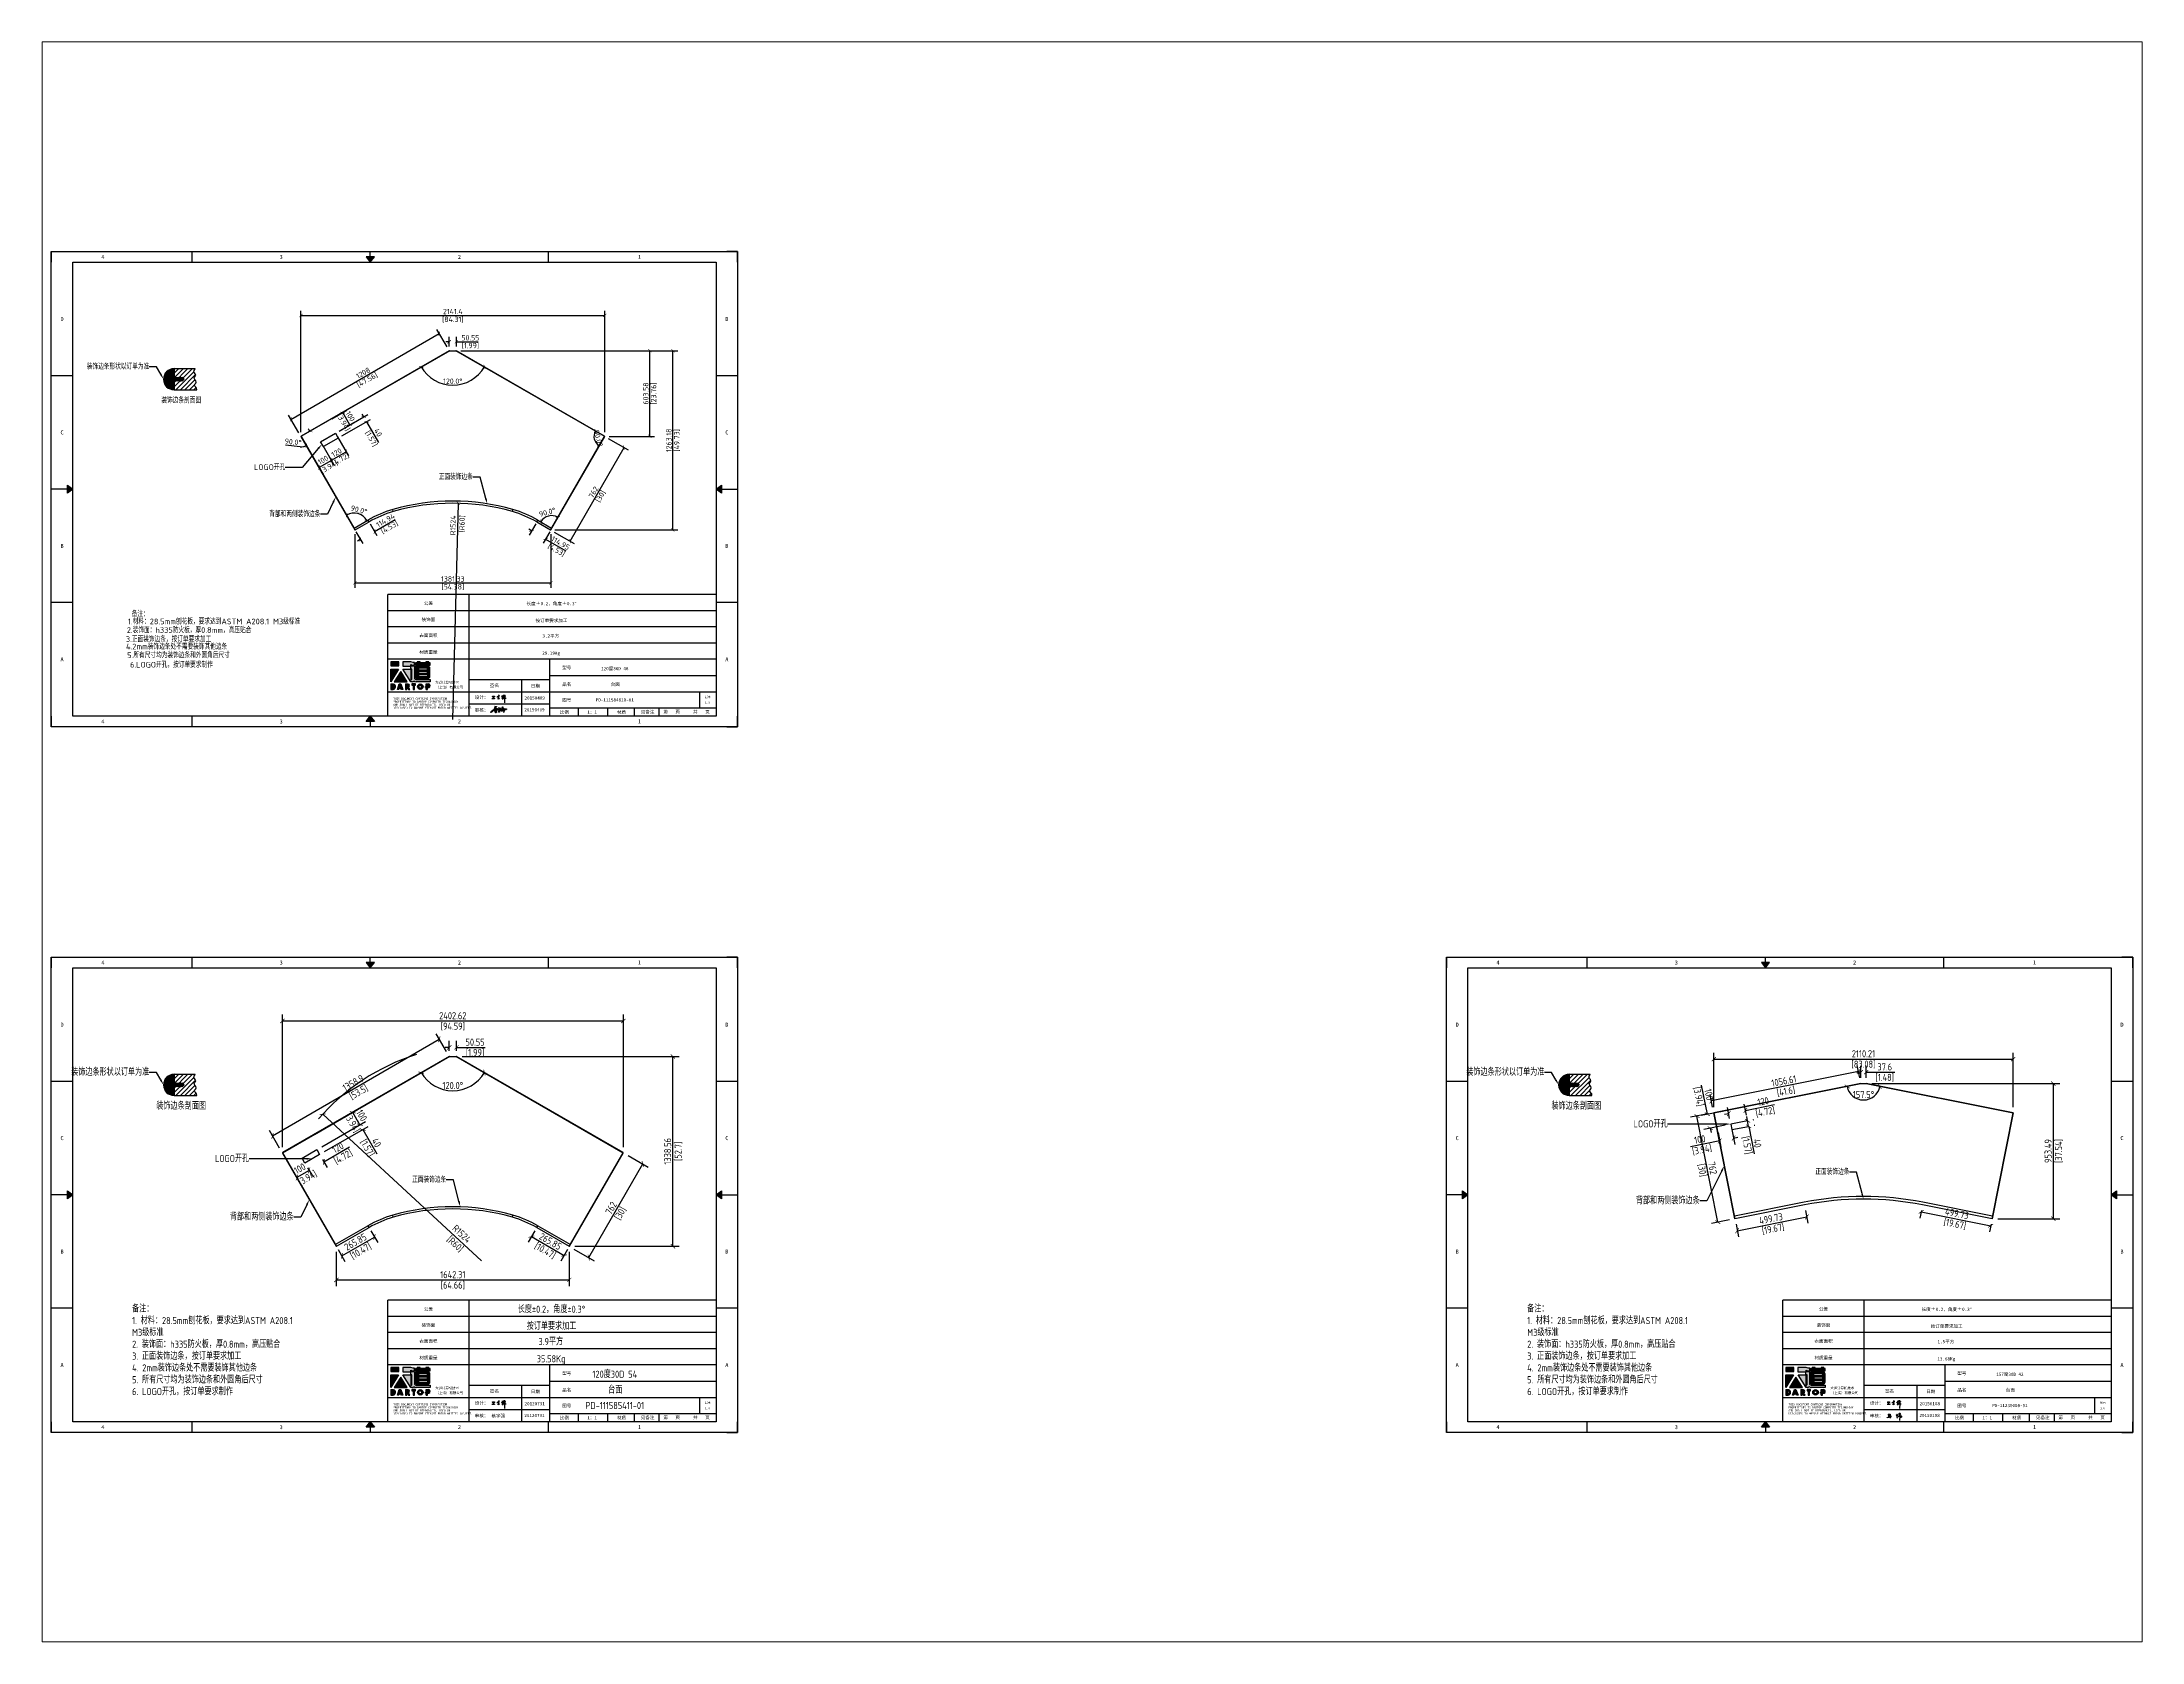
# Paper-space layout 'Layout2' of a CAD drawing. Header units: millimetres. Extents: x 1.05 to 9.45, y 0.8 to 7.2.
# The model-space entities are those that its viewports show. They can reach past a viewport. Long polylines and large blocks are cut down to what shows.
import ezdxf
from ezdxf import colors
from ezdxf.entities.mleader import LeaderData, LeaderLine
from ezdxf.enums import TextEntityAlignment as Align
from ezdxf.math import Vec2, Vec3

# ---------------------------------------------------------------- set-up
doc = ezdxf.new("R2010")
doc.units = ezdxf.units.MM
doc.header["$MEASUREMENT"] = 0
doc.linetypes.add('DOT', pattern=[0.2, 0.1, -0.1])
for name, color, linetype in [('4', 7, 'Continuous'), ('ATTACHMENT', 7, 'Continuous'), ('DIM', 254, 'Continuous'), ('print', 30, 'Continuous'), ('TITLEBLOCK', 7, 'Continuous'), ('WORKSURFACE', 7, 'Continuous')]:
    doc.layers.add(name, color=color, linetype=linetype)
doc.styles.add('Dartop', font='')
doc.styles.add('Dartop Text Style', font='gbenor.shx', dxfattribs={"bigfont": 'gbcbig.shx'})
doc.styles.add('hzHT', font='simhei.ttf')
doc.styles.get('Dartop').set_extended_font_data('FangSong_GB2312')
doc.dimstyles.new('Dartop DIM Style', dxfattribs={"dimscale": 20, "dimtxt": 2.5, "dimasz": 1.5, "dimexe": 2.25, "dimexo": 2, "dimtad": 1, "dimdsep": 46, "dimtxsty": 'Dartop Text Style', "dimblk": 'ARCHTICK', "dimcen": 0.09, "dimadec": 1, "dimazin": 0, "dimtfac": 1, "dimtofl": 0, "dimtmove": 0, "dimatfit": 1, "dimfxl": 1, "dimtolj": 1, "dimtzin": 0, "dimarcsym": 0})

# ---------------------------------------------------------------- blocks, each defined once
blk = doc.blocks.new('*U6')
at = {"color": 254, "linetype": 'Continuous', "extrusion": (0, 0, -1)}
for points in [[(-17, 0.333), (-16.812, 0.25), (-17, 0.5)], [(-17, 0.333), (-17.188, 0.25), (-16.812, 0.25)], [(-17, 0.333), (-17, 0.5), (-17.188, 0.25)]]:
    blk.add_solid(points, dxfattribs=at)
blk = doc.blocks.new('*U5')
at = {"color": 254, "linetype": 'Continuous', "extrusion": (0, 0, -1)}
for points in [[(-33.167, 11), (-33, 11), (-33.25, 11.188)], [(-33.167, 11), (-33.25, 10.812), (-33, 11)], [(-33.167, 11), (-33.25, 11.188), (-33.25, 10.812)]]:
    blk.add_solid(points, dxfattribs=at)
blk = doc.blocks.new('*U7')
at = {"color": 254, "linetype": 'Continuous'}
for points in [[(17, 21.667), (17.188, 21.75), (16.812, 21.75)], [(17, 21.667), (16.812, 21.75), (17, 21.5)], [(17, 21.667), (17, 21.5), (17.188, 21.75)]]:
    blk.add_solid(points, dxfattribs=at)
blk = doc.blocks.new('*U4')
at = {"color": 254, "linetype": 'Continuous', "extrusion": (0, 0, -1)}
for points in [[(-0.833, 11), (-0.75, 10.812), (-0.75, 11.188)], [(-0.833, 11), (-0.75, 11.188), (-1, 11)], [(-0.833, 11), (-1, 11), (-0.75, 10.812)]]:
    blk.add_solid(points, dxfattribs=at)
blk = doc.blocks.new('dadao')
for p, q in [((48, 19), (45, 10)), ((45, 10), (51, 10)), ((51, 10), (48, 19))]:
    blk.add_line(p, q)
for points in [[(42, 122), (42, 144), (0, 144), (0, 122), (42, 122)], [(62, 144), (62, 121), (104, 121)], [(105, 122), (105, 130), (114, 126), (124, 126), (124, 140), (116, 140), (105, 144), (62, 144)], [(113, 39), (105, 39), (63, 106), (104, 106), (104, 121), (104, 121)], [(0, 28), (0, 0), (12, 0)], [(0, 28), (14, 28)], [(7, 22), (7, 6), (12, 6)], [(7, 22), (11, 22)], [(77, 28), (77, 0), (84, 0), (84, 11), (92, 0), (100, 0), (92, 11)], [(77, 28), (91, 28)], [(84, 23), (84, 15), (87, 15)], [(84, 23), (87, 23)], [(110, 54), (110, 106), (104, 106), (104, 50), (107, 50)], [(120, 45), (120, 45), (120, 45)], [(145, 94), (145, 85), (192, 85), (192, 94), (145, 94)], [(184, 0), (184, 10), (181, 10), (181, 15), (184, 15), (184, 28), (196, 28), (196, 28)], [(184, 0), (191, 0), (191, 10), (199, 10)], [(195, 22), (191, 22), (191, 15), (194, 15)]]:
    blk.add_lwpolyline(points)
for points in [[(105, 122), (123, 122), (123, 60, 0.414214), (131, 52), (205, 52), (205, 39), (132, 39)], [(144, 111), (144, 102), (192, 102), (192, 105, 0.414214), (187, 110), (144, 110)], [(145, 77), (145, 67), (188, 67, 0.414214), (193, 72), (193, 76), (145, 76)]]:
    blk.add_lwpolyline(points, format="xyb")
blk.add_lwpolyline([(137, 144), (137, 138), (128, 138), (128, 127), (157, 127), (157, 121), (130, 121), (130, 58), (194, 58, 0.414214), (204, 68), (204, 111, 0.414214), (194, 121), (177, 121), (177, 126), (205, 126), (205, 138), (198, 138), (198, 144), (183, 144), (183, 138), (153, 138), (153, 144), (137, 144)], format="xyb", close=True)
for points in [[(0, 106), (40, 106), (0, 40), (0, 106)], [(52, 94), (18, 39), (86, 39)], [(44, 28), (52, 28), (63, 0), (55, 0), (53, 5), (43, 5), (41, 0), (34, 0)], [(110, 28), (110, 22), (116, 22), (116, 0), (123, 0), (123, 22), (129, 22), (129, 28), (110, 28)]]:
    blk.add_lwpolyline(points, close=True)
for radius in [14.5, 7.44]:
    blk.add_circle((154, 14), radius)
for centre, radius, start, end in [((8, 14), 8.49, 294.2143, 69.7177), ((10, 14), 14.4, 278.6604, 72.3203), ((86, 19), 3.8, 282.527, 76.7196), ((89, 19), 8.95, 290.6073, 77.2124), ((99, 61), 12.6, 305.6399, 325.969), ((112, 47), 8.19, 282.9811, 347.6627), ((136, 62), 22.9, 226.7358, 259.3209), ((194, 19), 3.8, 280.9891, 72.5513), ((196, 19), 9.51, 288.8959, 85.2442)]:
    blk.add_arc(centre, radius, start, end)
blk = doc.blocks.new('h')
for p, q in [((20768, -2361), (20773, -2359)), ((20769, -2367), (20770, -2371)), ((20770, -2371), (20771, -2378)), ((20771, -2378), (20771, -2371)), ((20772, -2369), (20775, -2368)), ((20773, -2332), (20775, -2339)), ((20773, -2359), (20784, -2355)), ((20789, -2341), (20774, -2332)), ((20775, -2339), (20776, -2351)), ((20776, -2351), (20775, -2357)), ((20780, -2366), (20781, -2366)), ((20782, -2369), (20780, -2377)), ((20780, -2377), (20788, -2371)), ((20782, -2367), (20782, -2369)), ((20846, -2343), (20848, -2353)), ((20848, -2353), (20849, -2370)), ((20849, -2370), (20848, -2424))]:
    blk.add_line(p, q)
for points in [[(20697, -2372, 0.002073), (20711, -2372, 0.016137), (20720, -2371, 0.008314), (20737, -2369)], [(20699, -2348, -0.029745), (20705, -2345, -0.046842), (20708, -2344, -0.00919), (20714, -2343, -0.018517), (20717, -2343, -0.037841), (20720, -2342, -0.039541), (20723, -2343, -0.149785), (20726, -2344, -0.204935), (20727, -2347, -0.074872), (20727, -2348, -0.061615), (20726, -2350, -0.034204), (20724, -2353, -0.045776), (20722, -2354, -0.054985), (20720, -2355, -0.036348), (20717, -2357, -0.067752), (20716, -2357, -0.043553), (20713, -2357)], [(20755, -2352, -0.024077), (20760, -2350, -0.013147), (20769, -2347, -0.00522), (20775, -2344, -0.018517), (20777, -2343, -0.008274), (20786, -2341, -0.039541), (20788, -2341, -0.079216), (20789, -2341, -0.204935)], [(20813, -2350, 0.007348), (20816, -2349, 0.008421), (20818, -2347, 0.009459), (20820, -2346, -0.016325), (20821, -2346, -0.173771), (20822, -2345, -0.085159), (20824, -2346, -0.125883), (20826, -2348, -0.160659), (20827, -2350, -0.010447), (20826, -2352, -0.008247), (20826, -2355, -0.002698), (20825, -2374, 0.001562), (20824, -2384, 0.016137)], [(20817, -2335, -0.053561), (20820, -2336, -0.075272), (20821, -2337, -0.005295), (20822, -2338, -0.009337), (20823, -2339, -0.026146), (20824, -2340, -0.016644), (20824, -2341)], [(20832, -2329, -0.053561), (20835, -2330, -0.075272), (20837, -2331, -0.005295), (20838, -2333, -0.009337), (20838, -2333, -0.026146), (20839, -2334, -0.016644), (20840, -2335)], [(20836, -2344, -0.02797), (20842, -2343, -0.048868), (20846, -2342, -0.00919), (20851, -2341, -0.018517), (20854, -2341, -0.037841), (20857, -2341, -0.039541), (20859, -2342, -0.018282), (20841, -2355, -0.000937)], [(20848, -2340, 0.021784), (20850, -2336, 0.028296), (20851, -2332, 0.008136), (20852, -2328, 0.028913), (20852, -2327, 0.08193), (20852, -2326, 0.075058), (20852, -2325, 0.275043)]]:
    blk.add_lwpolyline(points, format="xyb")
for points in [[(20711, -2344), (20711, -2344), (20711, -2356), (20711, -2368), (20711, -2372)], [(20822, -2351), (20822, -2359), (20822, -2365), (20822, -2369), (20821, -2376), (20824, -2369), (20827, -2366), (20829, -2366)], [(20841, -2355), (20850, -2355), (20855, -2354), (20846, -2361), (20841, -2364), (20833, -2368), (20863, -2367), (20866, -2367)]]:
    blk.add_lwpolyline(points)
for centre, radius, start, end in [((20774, -2371), 2.3, 121.9907, 163.6016), ((20788, -2406), 40.3, 100.6183, 108.2482), ((20781, -2368), 1.15, 9.4675, 90)]:
    blk.add_arc(centre, radius, start, end)
blk = doc.blocks.new('_ArchTick')
at = {"color": 0, "linetype": 'ByBlock', "const_width": 0.15}
blk.add_lwpolyline([(-0.5, -0.5), (0.5, 0.5)], dxfattribs=at)
blk = doc.blocks.new('*D9')
at = {"layer": 'Defpoints', "color": 0, "transparency": 16777216}
for p in [(4036, 2903), (1633, 1974), (4036, 1974)]:
    blk.add_point(p, dxfattribs=at)
at = {"layer": 'DIM', "color": 0, "lineweight": -2, "transparency": 16777216}
for p, q in [((1633, 2014), (1633, 2948)), ((1633, 2903), (4036, 2903)), ((4036, 2014), (4036, 2948))]:
    blk.add_line(p, q, dxfattribs=at)
at = {"layer": 'DIM', "color": 0, "lineweight": -2, "transparency": 16777216, "xscale": 30, "yscale": 30, "zscale": 30, "rotation": 180}
blk.add_blockref('_ArchTick', (1633, 2903), dxfattribs=at)
at = {"layer": 'DIM', "color": 0, "lineweight": -2, "transparency": 16777216, "xscale": 30, "yscale": 30, "zscale": 30}
blk.add_blockref('_ArchTick', (4036, 2903), dxfattribs=at)
at = {"layer": 'DIM', "color": 0, "transparency": 16777216, "char_height": 50, "attachment_point": 5, "style": 'Dartop Text Style'}
for s, insert in [('\\A1;2402.62', (2834, 2940)), ('\\A1;[94.59]', (2834, 2864))]:
    blk.add_mtext(s, dxfattribs=dict(at, insert=insert))
blk = doc.blocks.new('*D10')
at = {"layer": 'Defpoints', "color": 0, "transparency": 16777216}
for p in [(2739, 2774), (2809, 2653), (1633, 1972)]:
    blk.add_point(p, dxfattribs=at)
at = {"layer": 'DIM', "color": 0, "lineweight": -2, "transparency": 16777216}
for p, q in [((2789, 2688), (2717, 2813)), ((1563, 2093), (2739, 2774)), ((1613, 2007), (1541, 2132))]:
    blk.add_line(p, q, dxfattribs=at)
at = {"layer": 'DIM', "color": 0, "lineweight": -2, "transparency": 16777216, "xscale": 30, "yscale": 30, "zscale": 30}
for p, rotation in [((2739, 2774), 30.08460492132359), ((1563, 2093), 210.0846049213236)]:
    blk.add_blockref('_ArchTick', p, dxfattribs=dict(at, rotation=rotation))
at = {"layer": 'DIM', "color": 0, "transparency": 16777216, "char_height": 50, "attachment_point": 5, "rotation": 30.0846, "style": 'Dartop Text Style'}
for s, insert in [('\\A1;1358.9', (2132, 2466)), ('\\A1;[53.5]', (2171, 2400))]:
    blk.add_mtext(s, dxfattribs=dict(at, insert=insert))
blk = doc.blocks.new('*D11')
at = {"layer": 'Defpoints', "color": 0, "transparency": 16777216}
for p in [(2860, 2717), (2809, 2653), (2860, 2653)]:
    blk.add_point(p, dxfattribs=at)
at = {"layer": 'DIM', "color": 0, "lineweight": -2, "transparency": 16777216}
for p, q in [((2809, 2717), (2779, 2717)), ((2809, 2693), (2809, 2762)), ((2860, 2693), (2860, 2762)), ((2860, 2717), (3063, 2717))]:
    blk.add_line(p, q, dxfattribs=at)
at = {"layer": 'DIM', "color": 0, "lineweight": -2, "transparency": 16777216, "xscale": 30, "yscale": 30, "zscale": 30}
blk.add_blockref('_ArchTick', (2809, 2717), dxfattribs=at)
at = {"layer": 'DIM', "color": 0, "lineweight": -2, "transparency": 16777216, "xscale": 30, "yscale": 30, "zscale": 30, "rotation": 180}
blk.add_blockref('_ArchTick', (2860, 2717), dxfattribs=at)
at = {"layer": 'DIM', "color": 0, "transparency": 16777216, "char_height": 50, "attachment_point": 5, "style": 'Dartop Text Style'}
for s, insert in [('\\A1;50.55', (2991, 2754)), ('\\A1;[1.99]', (2991, 2678))]:
    blk.add_mtext(s, dxfattribs=dict(at, insert=insert))
blk = doc.blocks.new('*D12')
at = {"layer": 'Defpoints', "color": 0, "transparency": 16777216}
for p in [(2809, 2653), (2860, 2653), (2746, 2426), (1634, 1975), (4035, 1975)]:
    blk.add_point(p, dxfattribs=at)
at = {"layer": 'DIM', "color": 0, "lineweight": -2, "transparency": 16777216}
blk.add_arc((2834, 2668), 257, 210, 330, dxfattribs=at)
at = {"layer": 'DIM', "color": 0, "lineweight": -2, "transparency": 16777216, "xscale": 30, "yscale": 30, "zscale": 30}
for p, rotation in [((2611, 2539), 119.9999999999831), ((3057, 2539), 59.99999999996333)]:
    blk.add_blockref('_ArchTick', p, dxfattribs=dict(at, rotation=rotation))
at = {"layer": 'DIM', "color": 0, "transparency": 16777216, "insert": (2834, 2448), "char_height": 50, "attachment_point": 5, "style": 'Dartop Text Style'}
blk.add_mtext('\\A1;120.0°', dxfattribs=at)
blk = doc.blocks.new('*D8')
at = {"layer": 'Defpoints', "color": 0, "transparency": 16777216}
for p in [(1917, 2246), (3037, 1213)]:
    blk.add_point(p, dxfattribs=at)
at = {"layer": 'DIM', "color": 0, "lineweight": -2, "transparency": 16777216}
blk.add_line((3037, 1213), (1917, 2246), dxfattribs=at)
blk.add_arc((3037, 1213), 1524, 107.4921, 139.0175, dxfattribs=at)
at = {"layer": 'DIM', "color": 0, "lineweight": -2, "transparency": 16777216, "xscale": 30, "yscale": 30, "zscale": 30, "rotation": 137.3256796875399}
blk.add_blockref('_ArchTick', (1917, 2246), dxfattribs=at)
at = {"layer": 'DIM', "color": 0, "transparency": 16777216, "insert": (2867, 1370), "char_height": 50, "attachment_point": 5, "rotation": 317.3257, "style": 'Dartop Text Style'}
blk.add_mtext('\\A1;R1524\\P [R60]', dxfattribs=at)
blk = doc.blocks.new('*D13')
at = {"layer": 'Defpoints', "color": 0, "transparency": 16777216}
for p in [(2236, 1460), (2282, 1380), (2006, 1327)]:
    blk.add_point(p, dxfattribs=at)
at = {"layer": 'DIM', "color": 0, "lineweight": -2, "transparency": 16777216}
for p, q in [((2052, 1247), (2282, 1380)), ((2256, 1425), (2305, 1341)), ((2026, 1292), (2074, 1208))]:
    blk.add_line(p, q, dxfattribs=at)
at = {"layer": 'DIM', "color": 0, "lineweight": -2, "transparency": 16777216, "xscale": 30, "yscale": 30, "zscale": 30}
for p, rotation in [((2282, 1380), 29.99999999993417), ((2052, 1247), 209.9999999999342)]:
    blk.add_blockref('_ArchTick', p, dxfattribs=dict(at, rotation=rotation))
at = {"layer": 'DIM', "color": 0, "transparency": 16777216, "char_height": 50, "attachment_point": 5, "rotation": 30, "style": 'Dartop Text Style'}
for s, insert in [('\\A1;265.85', (2148, 1346)), ('\\A1;[10.47]', (2186, 1280))]:
    blk.add_mtext(s, dxfattribs=dict(at, insert=insert))
blk = doc.blocks.new('*D14')
at = {"layer": 'Defpoints', "color": 0, "transparency": 16777216}
for p in [(3433, 1460), (3619, 1250), (3663, 1327)]:
    blk.add_point(p, dxfattribs=at)
at = {"layer": 'DIM', "color": 0, "lineweight": -2, "transparency": 16777216}
for p, q in [((3413, 1425), (3366, 1344)), ((3388, 1383), (3619, 1250)), ((3643, 1292), (3596, 1211))]:
    blk.add_line(p, q, dxfattribs=at)
at = {"layer": 'DIM', "color": 0, "lineweight": -2, "transparency": 16777216, "xscale": 30, "yscale": 30, "zscale": 30}
for p, rotation in [((3388, 1383), 150.0000000000659), ((3619, 1250), 330.0000000000659)]:
    blk.add_blockref('_ArchTick', p, dxfattribs=dict(at, rotation=rotation))
at = {"layer": 'DIM', "color": 0, "transparency": 16777216, "char_height": 50, "attachment_point": 5, "rotation": 330, "style": 'Dartop Text Style'}
for s, insert in [('\\A1;[10.47]', (3484, 1283)), ('\\A1;265.85', (3522, 1349))]:
    blk.add_mtext(s, dxfattribs=dict(at, insert=insert))
blk = doc.blocks.new('*D15')
at = {"layer": 'Defpoints', "color": 0, "transparency": 16777216}
for p in [(4035, 1975), (4173, 1895), (3654, 1315)]:
    blk.add_point(p, dxfattribs=at)
at = {"layer": 'DIM', "color": 0, "lineweight": -2, "transparency": 16777216}
for p, q in [((4069, 1955), (4212, 1872)), ((3792, 1235), (4173, 1895)), ((3688, 1295), (3831, 1213))]:
    blk.add_line(p, q, dxfattribs=at)
at = {"layer": 'DIM', "color": 0, "lineweight": -2, "transparency": 16777216, "xscale": 30, "yscale": 30, "zscale": 30}
for p, rotation in [((4173, 1895), 60.00049626370129), ((3792, 1235), 240.0004962637013)]:
    blk.add_blockref('_ArchTick', p, dxfattribs=dict(at, rotation=rotation))
at = {"layer": 'DIM', "color": 0, "transparency": 16777216, "char_height": 50, "attachment_point": 5, "rotation": 60.0005, "style": 'Dartop Text Style'}
for s, insert in [('\\A1;762', (3950, 1584)), ('\\A1;[30]', (4016, 1546))]:
    blk.add_mtext(s, dxfattribs=dict(at, insert=insert))
blk = doc.blocks.new('*D16')
at = {"layer": 'Defpoints', "color": 0, "transparency": 16777216}
for p in [(2860, 2653), (4385, 2653), (3655, 1315)]:
    blk.add_point(p, dxfattribs=at)
at = {"layer": 'DIM', "color": 0, "lineweight": -2, "transparency": 16777216}
for p, q in [((2900, 2653), (4430, 2653)), ((4385, 1315), (4385, 2653)), ((3695, 1315), (4430, 1315))]:
    blk.add_line(p, q, dxfattribs=at)
at = {"layer": 'DIM', "color": 0, "lineweight": -2, "transparency": 16777216, "xscale": 30, "yscale": 30, "zscale": 30}
for p, rotation in [((4385, 2653), 90), ((4385, 1315), 270)]:
    blk.add_blockref('_ArchTick', p, dxfattribs=dict(at, rotation=rotation))
at = {"layer": 'DIM', "color": 0, "transparency": 16777216, "char_height": 50, "attachment_point": 5, "rotation": 90, "style": 'Dartop Text Style'}
for s, insert in [('\\A1;1338.56', (4348, 1984)), ('\\A1;[52.7]', (4424, 1984))]:
    blk.add_mtext(s, dxfattribs=dict(at, insert=insert))
blk = doc.blocks.new('*D17')
at = {"layer": 'Defpoints', "color": 0, "transparency": 16777216}
for p in [(1705, 1852), (1735, 1800), (1791, 1902)]:
    blk.add_point(p, dxfattribs=at)
at = {"layer": 'DIM', "color": 0, "lineweight": -2, "transparency": 16777216}
for p, q in [((1725, 1817), (1757, 1761)), ((1822, 1850), (1735, 1800)), ((1811, 1867), (1844, 1811))]:
    blk.add_line(p, q, dxfattribs=at)
at = {"layer": 'DIM', "color": 0, "lineweight": -2, "transparency": 16777216, "xscale": 30, "yscale": 30, "zscale": 30}
for p, rotation in [((1735, 1800), 210.0000000000324), ((1822, 1850), 30.00000000003235)]:
    blk.add_blockref('_ArchTick', p, dxfattribs=dict(at, rotation=rotation))
at = {"layer": 'DIM', "color": 0, "transparency": 16777216, "insert": (1778, 1825), "char_height": 50, "attachment_point": 5, "rotation": 30, "style": 'Dartop Text Style'}
blk.add_mtext('\\A1;100\\P [3.94]', dxfattribs=at)
blk = doc.blocks.new('*D18')
at = {"layer": 'Defpoints', "color": 0, "transparency": 16777216}
for p in [(1895, 1962), (1791, 1902), (1926, 1910)]:
    blk.add_point(p, dxfattribs=at)
at = {"layer": 'DIM', "color": 0, "lineweight": -2, "transparency": 16777216}
for p, q in [((1915, 1927), (1948, 1871)), ((1926, 1910), (2107, 2015)), ((1822, 1850), (1796, 1835)), ((1811, 1867), (1844, 1811))]:
    blk.add_line(p, q, dxfattribs=at)
at = {"layer": 'DIM', "color": 0, "lineweight": -2, "transparency": 16777216, "xscale": 30, "yscale": 30, "zscale": 30}
for p, rotation in [((1926, 1910), 209.9999999999936), ((1822, 1850), 29.99999999999365)]:
    blk.add_blockref('_ArchTick', p, dxfattribs=dict(at, rotation=rotation))
at = {"layer": 'DIM', "color": 0, "transparency": 16777216, "char_height": 50, "attachment_point": 5, "rotation": 30, "style": 'Dartop Text Style'}
for s, insert in [('\\A1;120', (2024, 2010)), ('\\A1;[4.72]', (2062, 1944))]:
    blk.add_mtext(s, dxfattribs=dict(at, insert=insert))
blk = doc.blocks.new('*D19')
at = {"layer": 'Defpoints', "color": 0, "transparency": 16777216}
for p in [(2199, 2137), (1875, 1997), (1895, 1962)]:
    blk.add_point(p, dxfattribs=at)
at = {"layer": 'DIM', "color": 0, "lineweight": -2, "transparency": 16777216}
for p, q in [((1910, 2017), (2218, 2195)), ((1930, 1982), (2238, 2160)), ((2179, 2172), (2164, 2198)), ((2199, 2137), (2298, 1966))]:
    blk.add_line(p, q, dxfattribs=at)
at = {"layer": 'DIM', "color": 0, "lineweight": -2, "transparency": 16777216, "xscale": 30, "yscale": 30, "zscale": 30}
for p, rotation in [((2179, 2172), 299.9999999999941), ((2199, 2137), 119.9999999999941)]:
    blk.add_blockref('_ArchTick', p, dxfattribs=dict(at, rotation=rotation))
at = {"layer": 'DIM', "color": 0, "transparency": 16777216, "char_height": 50, "attachment_point": 5, "rotation": 300, "style": 'Dartop Text Style'}
for s, insert in [('\\A1;[1.57]', (2230, 2007)), ('\\A1;40', (2296, 2045))]:
    blk.add_mtext(s, dxfattribs=dict(at, insert=insert))
blk = doc.blocks.new('*D20')
at = {"layer": 'Defpoints', "color": 0, "transparency": 16777216}
for p in [(2129, 2259), (1825, 2083), (1875, 1997)]:
    blk.add_point(p, dxfattribs=at)
at = {"layer": 'DIM', "color": 0, "lineweight": -2, "transparency": 16777216}
for p, q in [((1860, 2103), (2168, 2281)), ((2179, 2172), (2129, 2259)), ((1910, 2017), (2218, 2195))]:
    blk.add_line(p, q, dxfattribs=at)
at = {"layer": 'DIM', "color": 0, "lineweight": -2, "transparency": 16777216, "xscale": 30, "yscale": 30, "zscale": 30}
for p, rotation in [((2129, 2259), 119.9999999999853), ((2179, 2172), 299.9999999999853)]:
    blk.add_blockref('_ArchTick', p, dxfattribs=dict(at, rotation=rotation))
at = {"layer": 'DIM', "color": 0, "transparency": 16777216, "insert": (2154, 2215), "char_height": 50, "attachment_point": 5, "rotation": 300, "style": 'Dartop Text Style'}
blk.add_mtext('\\A1;100\\P [3.94]', dxfattribs=at)
blk = doc.blocks.new('*D21')
at = {"layer": 'Defpoints', "color": 0, "transparency": 16777216}
for p in [(2013, 1315), (3655, 1315), (3655, 1078)]:
    blk.add_point(p, dxfattribs=at)
at = {"layer": 'DIM', "color": 0, "lineweight": -2, "transparency": 16777216}
for p, q in [((2013, 1275), (2013, 1033)), ((3655, 1275), (3655, 1033)), ((2013, 1078), (3655, 1078))]:
    blk.add_line(p, q, dxfattribs=at)
at = {"layer": 'DIM', "color": 0, "lineweight": -2, "transparency": 16777216, "xscale": 30, "yscale": 30, "zscale": 30, "rotation": 180}
blk.add_blockref('_ArchTick', (2013, 1078), dxfattribs=at)
at = {"layer": 'DIM', "color": 0, "lineweight": -2, "transparency": 16777216, "xscale": 30, "yscale": 30, "zscale": 30}
blk.add_blockref('_ArchTick', (3655, 1078), dxfattribs=at)
at = {"layer": 'DIM', "color": 0, "transparency": 16777216, "char_height": 50, "attachment_point": 5, "style": 'Dartop Text Style'}
for s, insert in [('\\A1;1642.31', (2834, 1115)), ('\\A1;[64.66]', (2834, 1039))]:
    blk.add_mtext(s, dxfattribs=dict(at, insert=insert))
blk = doc.blocks.new('*U107')
at = {"color": 254, "linetype": 'Continuous', "extrusion": (0, 0, -1)}
for points in [[(-17, 0.333), (-16.812, 0.25), (-17, 0.5)], [(-17, 0.333), (-17.188, 0.25), (-16.812, 0.25)], [(-17, 0.333), (-17, 0.5), (-17.188, 0.25)]]:
    blk.add_solid(points, dxfattribs=at)
blk = doc.blocks.new('*U106')
at = {"color": 254, "linetype": 'Continuous', "extrusion": (0, 0, -1)}
for points in [[(-33.167, 11), (-33, 11), (-33.25, 11.188)], [(-33.167, 11), (-33.25, 10.812), (-33, 11)], [(-33.167, 11), (-33.25, 11.188), (-33.25, 10.812)]]:
    blk.add_solid(points, dxfattribs=at)
blk = doc.blocks.new('*U108')
at = {"color": 254, "linetype": 'Continuous'}
for points in [[(17, 21.667), (17.188, 21.75), (16.812, 21.75)], [(17, 21.667), (16.812, 21.75), (17, 21.5)], [(17, 21.667), (17, 21.5), (17.188, 21.75)]]:
    blk.add_solid(points, dxfattribs=at)
blk = doc.blocks.new('*U105')
at = {"color": 254, "linetype": 'Continuous', "extrusion": (0, 0, -1)}
for points in [[(-0.833, 11), (-0.75, 10.812), (-0.75, 11.188)], [(-0.833, 11), (-0.75, 11.188), (-1, 11)], [(-0.833, 11), (-1, 11), (-0.75, 10.812)]]:
    blk.add_solid(points, dxfattribs=at)
blk = doc.blocks.new('*D109')
at = {"layer": 'Defpoints', "color": 0, "transparency": 16777216}
for p in [(3905, 7875), (1764, 7022), (3905, 7022)]:
    blk.add_point(p, dxfattribs=at)
at = {"layer": 'DIM', "color": 0, "lineweight": -2, "transparency": 16777216}
for p, q in [((1764, 7052), (1764, 7909)), ((1764, 7875), (3905, 7875)), ((3905, 7052), (3905, 7909))]:
    blk.add_line(p, q, dxfattribs=at)
at = {"layer": 'DIM', "color": 0, "lineweight": -2, "transparency": 16777216, "xscale": 22.5, "yscale": 22.5, "zscale": 22.5, "rotation": 180}
blk.add_blockref('_ArchTick', (1764, 7875), dxfattribs=at)
at = {"layer": 'DIM', "color": 0, "lineweight": -2, "transparency": 16777216, "xscale": 22.5, "yscale": 22.5, "zscale": 22.5}
blk.add_blockref('_ArchTick', (3905, 7875), dxfattribs=at)
at = {"layer": 'DIM', "color": 0, "transparency": 16777216, "char_height": 37.5, "attachment_point": 5, "style": 'Dartop Text Style'}
for s, insert in [('\\A1;[84.31]', (2834, 7846)), ('\\A1;2141.4', (2834, 7903))]:
    blk.add_mtext(s, dxfattribs=dict(at, insert=insert))
blk = doc.blocks.new('*D110')
at = {"layer": 'Defpoints', "color": 0, "transparency": 16777216}
for p in [(2739, 7747), (2809, 7627), (1763, 7023)]:
    blk.add_point(p, dxfattribs=at)
at = {"layer": 'DIM', "color": 0, "lineweight": -2, "transparency": 16777216}
for p, q in [((1693, 7143), (2739, 7747)), ((2794, 7653), (2722, 7777)), ((1748, 7049), (1676, 7173))]:
    blk.add_line(p, q, dxfattribs=at)
at = {"layer": 'DIM', "color": 0, "lineweight": -2, "transparency": 16777216, "xscale": 22.5, "yscale": 22.5, "zscale": 22.5}
for p, rotation in [((2739, 7747), 30.00031316984804), ((1693, 7143), 210.000313169848)]:
    blk.add_blockref('_ArchTick', p, dxfattribs=dict(at, rotation=rotation))
at = {"layer": 'DIM', "color": 0, "transparency": 16777216, "char_height": 37.5, "attachment_point": 5, "rotation": 30.0003, "style": 'Dartop Text Style'}
for s, insert in [('\\A1;1208', (2202, 7470)), ('\\A1;[47.56]', (2231, 7420))]:
    blk.add_mtext(s, dxfattribs=dict(at, insert=insert))
blk = doc.blocks.new('*D115')
at = {"layer": 'Defpoints', "color": 0, "transparency": 16777216}
for p in [(2809, 7627), (2860, 7690), (2860, 7627)]:
    blk.add_point(p, dxfattribs=at)
at = {"layer": 'DIM', "color": 0, "lineweight": -2, "transparency": 16777216}
for p, q in [((2809, 7657), (2809, 7724)), ((2860, 7657), (2860, 7724)), ((2809, 7690), (2786, 7690)), ((2860, 7690), (3012, 7690))]:
    blk.add_line(p, q, dxfattribs=at)
at = {"layer": 'DIM', "color": 0, "lineweight": -2, "transparency": 16777216, "xscale": 22.5, "yscale": 22.5, "zscale": 22.5}
blk.add_blockref('_ArchTick', (2809, 7690), dxfattribs=at)
at = {"layer": 'DIM', "color": 0, "lineweight": -2, "transparency": 16777216, "xscale": 22.5, "yscale": 22.5, "zscale": 22.5, "rotation": 180}
blk.add_blockref('_ArchTick', (2860, 7690), dxfattribs=at)
at = {"layer": 'DIM', "color": 0, "transparency": 16777216, "char_height": 37.5, "attachment_point": 5, "style": 'Dartop Text Style'}
for s, insert in [('\\A1;50.55', (2958, 7718)), ('\\A1;[1.99]', (2958, 7661))]:
    blk.add_mtext(s, dxfattribs=dict(at, insert=insert))
blk = doc.blocks.new('*D116')
at = {"layer": 'Defpoints', "color": 0, "transparency": 16777216}
for p in [(2809, 7627), (2860, 7627), (2746, 7400), (1765, 7024), (3904, 7024)]:
    blk.add_point(p, dxfattribs=at)
at = {"layer": 'DIM', "color": 0, "lineweight": -2, "transparency": 16777216}
blk.add_arc((2834, 7641), 257, 210, 330, dxfattribs=at)
at = {"layer": 'DIM', "color": 0, "lineweight": -2, "transparency": 16777216, "xscale": 22.5, "yscale": 22.5, "zscale": 22.5}
for p, rotation in [((2611, 7513), 119.9999999999831), ((3057, 7513), 59.99999960869351)]:
    blk.add_blockref('_ArchTick', p, dxfattribs=dict(at, rotation=rotation))
at = {"layer": 'DIM', "color": 0, "transparency": 16777216, "insert": (2834, 7412), "char_height": 37.5, "attachment_point": 5, "rotation": 360, "style": 'Dartop Text Style'}
blk.add_mtext('\\A1;120.0°', dxfattribs=at)
blk = doc.blocks.new('*D111')
at = {"layer": 'Defpoints', "color": 0, "transparency": 16777216}
for p in [(2873, 6551), (2834, 5028)]:
    blk.add_point(p, dxfattribs=at)
at = {"layer": 'DIM', "color": 0, "lineweight": -2, "transparency": 16777216}
blk.add_line((2834, 5028), (2873, 6551), dxfattribs=at)
at = {"layer": 'DIM', "color": 0, "lineweight": -2, "transparency": 16777216, "xscale": 22.5, "yscale": 22.5, "zscale": 22.5, "rotation": 88.55862498518816}
blk.add_blockref('_ArchTick', (2873, 6551), dxfattribs=at)
at = {"layer": 'DIM', "color": 0, "transparency": 16777216, "insert": (2869, 6395), "char_height": 37.5, "attachment_point": 5, "rotation": 88.5586, "style": 'Dartop Text Style'}
blk.add_mtext('\\A1;R1524\\P [R60]', dxfattribs=at)
blk = doc.blocks.new('*D117')
at = {"layer": 'Defpoints', "color": 0, "transparency": 16777216}
for p in [(2136, 6376), (2236, 6433), (2282, 6353)]:
    blk.add_point(p, dxfattribs=at)
at = {"layer": 'DIM', "color": 0, "lineweight": -2, "transparency": 16777216}
for p, q in [((2251, 6407), (2299, 6324)), ((2282, 6353), (2427, 6437)), ((2151, 6350), (2199, 6267)), ((2182, 6296), (2163, 6285))]:
    blk.add_line(p, q, dxfattribs=at)
at = {"layer": 'DIM', "color": 0, "lineweight": -2, "transparency": 16777216, "xscale": 22.5, "yscale": 22.5, "zscale": 22.5}
for p, rotation in [((2282, 6353), 209.9999999996959), ((2182, 6296), 29.9999999996959)]:
    blk.add_blockref('_ArchTick', p, dxfattribs=dict(at, rotation=rotation))
at = {"layer": 'DIM', "color": 0, "transparency": 16777216, "char_height": 37.5, "attachment_point": 5, "rotation": 30, "style": 'Dartop Text Style'}
for s, insert in [('\\A1;114.94', (2360, 6431)), ('\\A1;[4.53]', (2388, 6381))]:
    blk.add_mtext(s, dxfattribs=dict(at, insert=insert))
blk = doc.blocks.new('*D118')
at = {"layer": 'Defpoints', "color": 0, "transparency": 16777216}
for p in [(3433, 6433), (3532, 6376), (3488, 6299)]:
    blk.add_point(p, dxfattribs=at)
at = {"layer": 'DIM', "color": 0, "lineweight": -2, "transparency": 16777216}
for p, q in [((3388, 6357), (3369, 6368)), ((3418, 6407), (3371, 6327)), ((3517, 6350), (3471, 6270)), ((3488, 6299), (3631, 6216))]:
    blk.add_line(p, q, dxfattribs=at)
at = {"layer": 'DIM', "color": 0, "lineweight": -2, "transparency": 16777216, "xscale": 22.5, "yscale": 22.5, "zscale": 22.5}
for p, rotation in [((3388, 6357), 329.9993415980402), ((3488, 6299), 149.9993415980402)]:
    blk.add_blockref('_ArchTick', p, dxfattribs=dict(at, rotation=rotation))
at = {"layer": 'DIM', "color": 0, "transparency": 16777216, "char_height": 37.5, "attachment_point": 5, "rotation": 329.9993, "style": 'Dartop Text Style'}
for s, insert in [('\\A1;[4.53]', (3564, 6221)), ('\\A1;114.95', (3593, 6271))]:
    blk.add_mtext(s, dxfattribs=dict(at, insert=insert))
blk = doc.blocks.new('*D112')
at = {"layer": 'Defpoints', "color": 0, "transparency": 16777216}
for p in [(3904, 7024), (4041, 6945), (3523, 6364)]:
    blk.add_point(p, dxfattribs=at)
at = {"layer": 'DIM', "color": 0, "lineweight": -2, "transparency": 16777216}
for p, q in [((3930, 7009), (4070, 6928)), ((3660, 6285), (4041, 6945)), ((3549, 6349), (3689, 6268))]:
    blk.add_line(p, q, dxfattribs=at)
at = {"layer": 'DIM', "color": 0, "lineweight": -2, "transparency": 16777216, "xscale": 22.5, "yscale": 22.5, "zscale": 22.5}
for p, rotation in [((4041, 6945), 60.00049626370838), ((3660, 6285), 240.0004962637083)]:
    blk.add_blockref('_ArchTick', p, dxfattribs=dict(at, rotation=rotation))
at = {"layer": 'DIM', "color": 0, "transparency": 16777216, "char_height": 37.5, "attachment_point": 5, "rotation": 60.0005, "style": 'Dartop Text Style'}
for s, insert in [('\\A1;762', (3826, 6629)), ('\\A1;[30]', (3876, 6600))]:
    blk.add_mtext(s, dxfattribs=dict(at, insert=insert))
blk = doc.blocks.new('*D119')
at = {"layer": 'Defpoints', "color": 0, "transparency": 16777216}
for p in [(2860, 7627), (4385, 7627), (3524, 6364)]:
    blk.add_point(p, dxfattribs=at)
at = {"layer": 'DIM', "color": 0, "lineweight": -2, "transparency": 16777216}
for p, q in [((2890, 7627), (4419, 7627)), ((4385, 6364), (4385, 7627)), ((3554, 6364), (4419, 6364))]:
    blk.add_line(p, q, dxfattribs=at)
at = {"layer": 'DIM', "color": 0, "lineweight": -2, "transparency": 16777216, "xscale": 22.5, "yscale": 22.5, "zscale": 22.5}
for p, rotation in [((4385, 7627), 90), ((4385, 6364), 270)]:
    blk.add_blockref('_ArchTick', p, dxfattribs=dict(at, rotation=rotation))
at = {"layer": 'DIM', "color": 0, "transparency": 16777216, "char_height": 37.5, "attachment_point": 5, "rotation": 90, "style": 'Dartop Text Style'}
for s, insert in [('\\A1;1263.18', (4357, 6995)), ('\\A1;[49.73]', (4414, 6995))]:
    blk.add_mtext(s, dxfattribs=dict(at, insert=insert))
blk = doc.blocks.new('*D113')
at = {"layer": 'Defpoints', "color": 0, "transparency": 16777216}
for p in [(2144, 6363), (3525, 6364), (3525, 5990)]:
    blk.add_point(p, dxfattribs=at)
at = {"layer": 'DIM', "color": 0, "lineweight": -2, "transparency": 16777216}
for p, q in [((2144, 6333), (2144, 5956)), ((3525, 6334), (3525, 5956)), ((2144, 5990), (3525, 5990))]:
    blk.add_line(p, q, dxfattribs=at)
at = {"layer": 'DIM', "color": 0, "lineweight": -2, "transparency": 16777216, "xscale": 22.5, "yscale": 22.5, "zscale": 22.5, "rotation": 180}
blk.add_blockref('_ArchTick', (2144, 5990), dxfattribs=at)
at = {"layer": 'DIM', "color": 0, "lineweight": -2, "transparency": 16777216, "xscale": 22.5, "yscale": 22.5, "zscale": 22.5}
blk.add_blockref('_ArchTick', (3525, 5990), dxfattribs=at)
at = {"layer": 'DIM', "color": 0, "transparency": 16777216, "char_height": 37.5, "attachment_point": 5, "style": 'Dartop Text Style'}
for s, insert in [('\\A1;1381.33', (2834, 6018)), ('\\A1;[54.38]', (2834, 5961))]:
    blk.add_mtext(s, dxfattribs=dict(at, insert=insert))
blk = doc.blocks.new('*D114')
at = {"layer": 'Defpoints', "color": 0, "transparency": 16777216}
for p in [(3905, 7627), (4222, 7627), (3905, 7023)]:
    blk.add_point(p, dxfattribs=at)
at = {"layer": 'DIM', "color": 0, "lineweight": -2, "transparency": 16777216}
for p, q in [((3935, 7627), (4255, 7627)), ((4222, 7023), (4222, 7627)), ((3935, 7023), (4255, 7023))]:
    blk.add_line(p, q, dxfattribs=at)
at = {"layer": 'DIM', "color": 0, "lineweight": -2, "transparency": 16777216, "xscale": 22.5, "yscale": 22.5, "zscale": 22.5}
for p, rotation in [((4222, 7627), 90), ((4222, 7023), 270)]:
    blk.add_blockref('_ArchTick', p, dxfattribs=dict(at, rotation=rotation))
at = {"layer": 'DIM', "color": 0, "transparency": 16777216, "char_height": 37.5, "attachment_point": 5, "rotation": 90, "style": 'Dartop Text Style'}
for s, insert in [('\\A1;603.58', (4194, 7325)), ('\\A1;[23.76]', (4251, 7325))]:
    blk.add_mtext(s, dxfattribs=dict(at, insert=insert))
blk = doc.blocks.new('*D120')
at = {"layer": 'Defpoints', "color": 0, "transparency": 16777216}
for p in [(2813, 7627), (1764, 7021), (1765, 7024), (1838, 7022), (2146, 6364)]:
    blk.add_point(p, dxfattribs=at)
at = {"layer": 'DIM', "color": 0, "lineweight": -2, "transparency": 16777216}
blk.add_line((1758, 6950), (1654, 6961), dxfattribs=at)
for start, end in [(263.8235, 300), (282.1385, 300), (30, 47.8615)]:
    blk.add_arc((1766, 7022), 72.5, start, end, dxfattribs=at)
at = {"layer": 'DIM', "color": 0, "lineweight": -2, "transparency": 16777216, "xscale": 22.5, "yscale": 22.5, "zscale": 22.5}
for p, rotation in [((1802, 6959), 30.00000000003283), ((1828, 7058), 299.9999999999834)]:
    blk.add_blockref('_ArchTick', p, dxfattribs=dict(at, rotation=rotation))
at = {"layer": 'DIM', "color": 0, "transparency": 16777216, "insert": (1709, 6984), "char_height": 37.5, "attachment_point": 5, "rotation": 353.8235, "style": 'Dartop Text Style'}
blk.add_mtext('\\A1;90.0°', dxfattribs=at)
blk = doc.blocks.new('*D121')
at = {"layer": 'Defpoints', "color": 0, "transparency": 16777216}
for p in [(1765, 7024), (2138, 6377), (2191, 6468), (2236, 6433), (2146, 6364)]:
    blk.add_point(p, dxfattribs=at)
at = {"layer": 'DIM', "color": 0, "lineweight": -2, "transparency": 16777216}
blk.add_arc((2138, 6377), 105, 30, 120, dxfattribs=at)
at = {"layer": 'DIM', "color": 0, "lineweight": -2, "transparency": 16777216, "xscale": 22.5, "yscale": 22.5, "zscale": 22.5}
for p, rotation in [((2086, 6468), 210.0000000000328), ((2229, 6429), 300.0000000001098)]:
    blk.add_blockref('_ArchTick', p, dxfattribs=dict(at, rotation=rotation))
at = {"layer": 'DIM', "color": 0, "transparency": 16777216, "insert": (2173, 6505), "char_height": 37.5, "attachment_point": 5, "rotation": 345, "style": 'Dartop Text Style'}
blk.add_mtext('\\A1;90.0°', dxfattribs=at)
blk = doc.blocks.new('*D122')
at = {"layer": 'Defpoints', "color": 0, "transparency": 16777216}
for p in [(3904, 7024), (3433, 6433), (3530, 6465), (3530, 6377), (3523, 6364)]:
    blk.add_point(p, dxfattribs=at)
at = {"layer": 'DIM', "color": 0, "lineweight": -2, "transparency": 16777216}
blk.add_arc((3530, 6377), 87.7, 60.0005, 150, dxfattribs=at)
at = {"layer": 'DIM', "color": 0, "lineweight": -2, "transparency": 16777216, "xscale": 22.5, "yscale": 22.5, "zscale": 22.5}
for p, rotation in [((3454, 6421), 239.9999999998908), ((3574, 6453), 330.0004962636313)]:
    blk.add_blockref('_ArchTick', p, dxfattribs=dict(at, rotation=rotation))
at = {"layer": 'DIM', "color": 0, "transparency": 16777216, "insert": (3500, 6489), "char_height": 37.5, "attachment_point": 5, "rotation": 15.0002, "style": 'Dartop Text Style'}
blk.add_mtext('\\A1;90.0°', dxfattribs=at)
blk = doc.blocks.new('*D123')
at = {"layer": 'Defpoints', "color": 0, "transparency": 16777216}
for p in [(2856, 7627), (3829, 7022), (3904, 7024), (3905, 7021), (3523, 6364)]:
    blk.add_point(p, dxfattribs=at)
at = {"layer": 'DIM', "color": 0, "lineweight": -2, "transparency": 16777216}
blk.add_arc((3903, 7022), 74.1, 149.9997, 240.0005, dxfattribs=at)
at = {"layer": 'DIM', "color": 0, "lineweight": -2, "transparency": 16777216, "xscale": 22.5, "yscale": 22.5, "zscale": 22.5}
for p, rotation in [((3839, 7059), 59.99972240551724), ((3866, 6958), 330.0004962636314)]:
    blk.add_blockref('_ArchTick', p, dxfattribs=dict(at, rotation=rotation))
at = {"layer": 'DIM', "color": 0, "transparency": 16777216, "insert": (3859, 7010), "char_height": 37.5, "attachment_point": 5, "rotation": 285.0001, "style": 'Dartop Text Style'}
blk.add_mtext('\\A1;90.0°', dxfattribs=at)
blk = doc.blocks.new('CAIYUQIANG')
for p, q in [((27639, -25074), (27640, -25072)), ((27640, -25074), (27639, -25074)), ((27640, -25072), (27641, -25070)), ((27642, -25073), (27640, -25074)), ((27641, -25070), (27642, -25069)), ((27642, -25069), (27644, -25067)), ((27643, -25072), (27642, -25073)), ((27646, -25071), (27643, -25072)), ((27644, -25067), (27646, -25064)), ((27646, -25064), (27648, -25062)), ((27649, -25068), (27646, -25071)), ((27648, -25062), (27650, -25061)), ((27653, -25066), (27649, -25068)), ((27650, -25061), (27652, -25059)), ((27652, -25059), (27655, -25057)), ((27657, -25063), (27653, -25066)), ((27655, -25057), (27657, -25056)), ((27657, -25056), (27658, -25055)), ((27660, -25060), (27657, -25063)), ((27658, -25055), (27660, -25054)), ((27660, -25054), (27662, -25052)), ((27661, -25060), (27660, -25060)), ((27664, -25057), (27661, -25060)), ((27662, -25052), (27665, -25050)), ((27663, -25049), (27670, -25046)), ((27664, -25048), (27663, -25049)), ((27663, -25049), (27663, -25049)), ((27665, -25047), (27664, -25048)), ((27666, -25053), (27664, -25057)), ((27667, -25045), (27665, -25047)), ((27665, -25050), (27668, -25049)), ((27668, -25060), (27665, -25062)), ((27665, -25062), (27665, -25063)), ((27665, -25063), (27668, -25062)), ((27676, -25037), (27666, -25043)), ((27666, -25043), (27677, -25038)), ((27668, -25051), (27666, -25053)), ((27671, -25042), (27667, -25045)), ((27668, -25049), (27674, -25046)), ((27671, -25049), (27668, -25051)), ((27670, -25058), (27668, -25060)), ((27668, -25062), (27670, -25060)), ((27670, -25029), (27669, -25035)), ((27669, -25035), (27670, -25036)), ((27672, -25054), (27669, -25056)), ((27669, -25056), (27675, -25054)), ((27670, -25036), (27675, -25033)), ((27670, -25046), (27671, -25045)), ((27672, -25057), (27670, -25058)), ((27670, -25060), (27673, -25059)), ((27677, -25038), (27671, -25042)), ((27671, -25045), (27672, -25046)), ((27672, -25047), (27671, -25049)), ((27674, -25050), (27671, -25051)), ((27671, -25051), (27679, -25050)), ((27672, -25046), (27672, -25046)), ((27672, -25046), (27672, -25047)), ((27676, -25052), (27672, -25054)), ((27674, -25056), (27672, -25057)), ((27673, -25060), (27672, -25060)), ((27672, -25060), (27674, -25061)), ((27673, -25059), (27676, -25058)), ((27674, -25060), (27673, -25060)), ((27673, -25072), (27674, -25069)), ((27673, -25074), (27673, -25072)), ((27673, -25075), (27673, -25074)), ((27673, -25074), (27673, -25074)), ((27674, -25075), (27673, -25075)), ((27674, -25046), (27677, -25044)), ((27676, -25049), (27674, -25050)), ((27676, -25054), (27674, -25056)), ((27675, -25059), (27674, -25060)), ((27674, -25061), (27677, -25064)), ((27674, -25067), (27675, -25065)), ((27674, -25069), (27674, -25067)), ((27675, -25075), (27674, -25075)), ((27675, -25033), (27678, -25032)), ((27675, -25054), (27677, -25053)), ((27678, -25058), (27675, -25059)), ((27675, -25065), (27676, -25063)), ((27676, -25075), (27675, -25075)), ((27680, -25033), (27676, -25037)), ((27679, -25047), (27676, -25049)), ((27679, -25052), (27676, -25052)), ((27677, -25053), (27676, -25054)), ((27676, -25058), (27678, -25057)), ((27676, -25063), (27678, -25062)), ((27677, -25074), (27676, -25075)), ((27677, -25044), (27680, -25044)), ((27677, -25053), (27677, -25053)), ((27677, -25064), (27679, -25065)), ((27678, -25074), (27677, -25074)), ((27678, -25032), (27680, -25032)), ((27678, -25057), (27680, -25057)), ((27679, -25058), (27678, -25058)), ((27678, -25062), (27680, -25060)), ((27679, -25073), (27678, -25074)), ((27681, -25046), (27679, -25047)), ((27679, -25050), (27682, -25050)), ((27683, -25051), (27679, -25052)), ((27680, -25057), (27679, -25058)), ((27679, -25065), (27679, -25067)), ((27679, -25067), (27680, -25068)), ((27680, -25071), (27679, -25073)), ((27680, -25032), (27680, -25032)), ((27680, -25032), (27680, -25033)), ((27680, -25044), (27681, -25044)), ((27680, -25057), (27680, -25057)), ((27680, -25057), (27680, -25057)), ((27680, -25060), (27681, -25058)), ((27680, -25068), (27680, -25069)), ((27680, -25069), (27680, -25070)), ((27680, -25070), (27680, -25071)), ((27681, -25044), (27681, -25045)), ((27681, -25045), (27681, -25046)), ((27681, -25058), (27683, -25056)), ((27681, -25058), (27681, -25058)), ((27682, -25050), (27683, -25050)), ((27683, -25050), (27683, -25051)), ((27683, -25056), (27684, -25055)), ((27684, -25055), (27685, -25054)), ((27685, -25054), (27686, -25053)), ((27686, -25047), (27686, -25045)), ((27686, -25045), (27686, -25045)), ((27686, -25045), (27687, -25045)), ((27686, -25049), (27686, -25047)), ((27686, -25053), (27686, -25049)), ((27687, -25045), (27687, -25045)), ((27687, -25045), (27687, -25049)), ((27687, -25049), (27687, -25052)), ((27687, -25052), (27687, -25055)), ((27687, -25055), (27687, -25056)), ((27687, -25056), (27687, -25057)), ((27687, -25057), (27688, -25056)), ((27687, -25057), (27687, -25057)), ((27687, -25057), (27687, -25057)), ((27688, -25056), (27689, -25055)), ((27688, -25056), (27688, -25056)), ((27689, -25053), (27690, -25052)), ((27689, -25055), (27689, -25053)), ((27690, -25050), (27691, -25049)), ((27690, -25052), (27690, -25050)), ((27691, -25049), (27694, -25047)), ((27691, -25049), (27691, -25049)), ((27692, -25069), (27691, -25068)), ((27691, -25068), (27691, -25068)), ((27694, -25055), (27692, -25056)), ((27692, -25056), (27692, -25056)), ((27692, -25056), (27692, -25056)), ((27692, -25056), (27693, -25056)), ((27693, -25069), (27692, -25069)), ((27693, -25056), (27695, -25056)), ((27694, -25070), (27693, -25069)), ((27694, -25047), (27695, -25046)), ((27697, -25054), (27694, -25055)), ((27695, -25071), (27694, -25070)), ((27695, -25046), (27696, -25046)), ((27695, -25056), (27696, -25056)), ((27696, -25062), (27695, -25063)), ((27695, -25063), (27695, -25063)), ((27695, -25063), (27695, -25063)), ((27695, -25063), (27697, -25063)), ((27697, -25071), (27695, -25071)), ((27696, -25046), (27698, -25045)), ((27696, -25056), (27699, -25054)), ((27697, -25061), (27696, -25062)), ((27700, -25052), (27697, -25054)), ((27698, -25060), (27697, -25061)), ((27697, -25063), (27699, -25062)), ((27699, -25071), (27697, -25071)), ((27698, -25045), (27700, -25045)), ((27701, -25057), (27698, -25060)), ((27699, -25054), (27700, -25054)), ((27699, -25062), (27702, -25061)), ((27700, -25071), (27699, -25071)), ((27700, -25045), (27703, -25044)), ((27703, -25050), (27700, -25052)), ((27700, -25054), (27701, -25053)), ((27702, -25071), (27700, -25071)), ((27701, -25053), (27703, -25052)), ((27703, -25055), (27701, -25057)), ((27702, -25061), (27705, -25059)), ((27703, -25065), (27702, -25069)), ((27702, -25069), (27702, -25071)), ((27703, -25044), (27705, -25044)), ((27705, -25048), (27703, -25050)), ((27703, -25052), (27705, -25052)), ((27705, -25054), (27703, -25055)), ((27704, -25058), (27703, -25059)), ((27703, -25059), (27703, -25064)), ((27703, -25064), (27703, -25065)), ((27705, -25055), (27704, -25056)), ((27704, -25056), (27704, -25057)), ((27704, -25057), (27704, -25058)), ((27705, -25044), (27707, -25043)), ((27708, -25046), (27705, -25048)), ((27705, -25052), (27706, -25051)), ((27706, -25053), (27705, -25054)), ((27706, -25055), (27705, -25055)), ((27705, -25055), (27705, -25055)), ((27705, -25059), (27706, -25058)), ((27706, -25051), (27706, -25051)), ((27706, -25051), (27707, -25052)), ((27707, -25052), (27706, -25053)), ((27707, -25055), (27706, -25055)), ((27706, -25058), (27707, -25057)), ((27707, -25043), (27708, -25043)), ((27707, -25056), (27707, -25055)), ((27708, -25057), (27707, -25056)), ((27707, -25057), (27708, -25057)), ((27708, -25043), (27709, -25044)), ((27710, -25044), (27708, -25046)), ((27709, -25044), (27710, -25044)), ((27710, -25044), (27710, -25044)), ((27710, -25054), (27711, -25053)), ((27711, -25053), (27713, -25051)), ((27713, -25051), (27713, -25051)), ((27713, -25051), (27714, -25051)), ((27714, -25051), (27715, -25051)), ((27715, -25057), (27714, -25059)), ((27714, -25059), (27714, -25059)), ((27714, -25059), (27714, -25060)), ((27714, -25061), (27715, -25059)), ((27714, -25060), (27714, -25061)), ((27715, -25051), (27715, -25051)), ((27715, -25051), (27716, -25051)), ((27716, -25054), (27715, -25055)), ((27715, -25055), (27715, -25057)), ((27715, -25059), (27715, -25058)), ((27715, -25058), (27716, -25058)), ((27716, -25051), (27716, -25051)), ((27716, -25051), (27716, -25051)), ((27716, -25051), (27716, -25051)), ((27716, -25051), (27716, -25051)), ((27716, -25051), (27716, -25051)), ((27716, -25051), (27716, -25052)), ((27716, -25052), (27716, -25052)), ((27716, -25052), (27716, -25052)), ((27716, -25052), (27716, -25053)), ((27716, -25053), (27716, -25054)), ((27716, -25058), (27716, -25058)), ((27716, -25058), (27717, -25058)), ((27717, -25058), (27718, -25052)), ((27717, -25058), (27717, -25058)), ((27717, -25058), (27718, -25059)), ((27717, -25059), (27717, -25058)), ((27717, -25060), (27717, -25059)), ((27717, -25063), (27717, -25060)), ((27717, -25064), (27717, -25063)), ((27717, -25065), (27717, -25064)), ((27718, -25066), (27717, -25065)), ((27717, -25065), (27717, -25065)), ((27718, -25046), (27720, -25041)), ((27718, -25050), (27718, -25046)), ((27718, -25052), (27718, -25050)), ((27718, -25059), (27718, -25061)), ((27718, -25061), (27718, -25062)), ((27718, -25062), (27718, -25064)), ((27718, -25064), (27718, -25065)), ((27718, -25065), (27718, -25066)), ((27720, -25055), (27719, -25056)), ((27719, -25057), (27721, -25055)), ((27721, -25055), (27719, -25057)), ((27719, -25057), (27721, -25055)), ((27719, -25056), (27719, -25057)), ((27720, -25041), (27721, -25040)), ((27721, -25054), (27720, -25055)), ((27721, -25038), (27722, -25037)), ((27721, -25040), (27721, -25038)), ((27723, -25051), (27721, -25054)), ((27721, -25055), (27722, -25054)), ((27722, -25035), (27723, -25033)), ((27722, -25037), (27722, -25035)), ((27722, -25051), (27723, -25049)), ((27722, -25052), (27722, -25051)), ((27722, -25054), (27722, -25052)), ((27722, -25054), (27723, -25053)), ((27722, -25055), (27722, -25054)), ((27723, -25056), (27722, -25055)), ((27723, -25033), (27724, -25033)), ((27723, -25049), (27723, -25048)), ((27723, -25048), (27724, -25048)), ((27724, -25049), (27723, -25051)), ((27723, -25053), (27726, -25052)), ((27725, -25056), (27723, -25056)), ((27724, -25033), (27724, -25033)), ((27724, -25033), (27725, -25033)), ((27725, -25039), (27724, -25042)), ((27724, -25042), (27724, -25043)), ((27724, -25043), (27724, -25044)), ((27724, -25044), (27724, -25044)), ((27724, -25044), (27725, -25044)), ((27725, -25048), (27724, -25049)), ((27724, -25048), (27725, -25049)), ((27725, -25054), (27724, -25057)), ((27724, -25057), (27724, -25057)), ((27724, -25057), (27724, -25060)), ((27724, -25060), (27724, -25062)), ((27724, -25062), (27724, -25064)), ((27724, -25064), (27726, -25064)), ((27725, -25033), (27725, -25035)), ((27725, -25035), (27725, -25035)), ((27725, -25035), (27725, -25037)), ((27725, -25037), (27725, -25039)), ((27725, -25044), (27726, -25043)), ((27726, -25047), (27725, -25048)), ((27725, -25049), (27726, -25052)), ((27726, -25052), (27725, -25052)), ((27725, -25052), (27725, -25054)), ((27729, -25057), (27725, -25056)), ((27726, -25043), (27727, -25042)), ((27728, -25046), (27726, -25047)), ((27726, -25052), (27728, -25051)), ((27726, -25064), (27727, -25062)), ((27727, -25042), (27729, -25042)), ((27727, -25062), (27729, -25062)), ((27729, -25045), (27728, -25046)), ((27728, -25051), (27730, -25050)), ((27729, -25042), (27729, -25042)), ((27729, -25042), (27730, -25042)), ((27730, -25043), (27729, -25045)), ((27731, -25057), (27729, -25057)), ((27729, -25062), (27731, -25062)), ((27730, -25074), (27729, -25074)), ((27730, -25042), (27730, -25043)), ((27730, -25050), (27734, -25049)), ((27731, -25072), (27730, -25074)), ((27735, -25057), (27731, -25057)), ((27731, -25062), (27733, -25062)), ((27732, -25069), (27731, -25072)), ((27733, -25067), (27732, -25069)), ((27733, -25062), (27734, -25063)), ((27734, -25064), (27733, -25067)), ((27734, -25049), (27736, -25048)), ((27734, -25063), (27734, -25064)), ((27736, -25057), (27735, -25057)), ((27736, -25048), (27738, -25048)), ((27737, -25057), (27736, -25057)), ((27740, -25056), (27737, -25057)), ((27738, -25048), (27741, -25048)), ((27743, -25055), (27740, -25056)), ((27741, -25048), (27743, -25048)), ((27743, -25048), (27746, -25048)), ((27745, -25055), (27743, -25055)), ((27747, -25054), (27745, -25055)), ((27746, -25048), (27748, -25048)), ((27749, -25053), (27747, -25054)), ((27748, -25048), (27750, -25049)), ((27750, -25052), (27749, -25053)), ((27750, -25049), (27751, -25050)), ((27751, -25051), (27750, -25052)), ((27751, -25050), (27751, -25051))]:
    blk.add_line(p, q)
blk.add_lwpolyline([(27694, -25038, -0.053561), (27696, -25039, -0.075272), (27697, -25040, -0.005295), (27698, -25040, -0.009337), (27698, -25041, -0.026146), (27698, -25041, -0.016644), (27699, -25042)], format="xyb")
blk = doc.blocks.new('*D124')
at = {"layer": 'Defpoints', "color": 0, "transparency": 16777216}
for p in [(1902, 6985), (2006, 7045), (2082, 6915)]:
    blk.add_point(p, dxfattribs=at)
at = {"layer": 'DIM', "color": 0, "lineweight": -2, "transparency": 16777216}
for p, q in [((1917, 6959), (1994, 6826)), ((2021, 7019), (2098, 6886)), ((1978, 6855), (2082, 6915))]:
    blk.add_line(p, q, dxfattribs=at)
at = {"layer": 'DIM', "color": 0, "lineweight": -2, "transparency": 16777216, "xscale": 22.5, "yscale": 22.5, "zscale": 22.5}
for p, rotation in [((1978, 6855), 209.9999999985587), ((2082, 6915), 29.99999999855874)]:
    blk.add_blockref('_ArchTick', p, dxfattribs=dict(at, rotation=rotation))
at = {"layer": 'DIM', "color": 0, "transparency": 16777216, "char_height": 37.5, "attachment_point": 5, "rotation": 30, "style": 'Dartop Text Style'}
for s, insert in [('\\A1;120', (2015, 6909)), ('\\A1;[4.72]', (2044, 6860))]:
    blk.add_mtext(s, dxfattribs=dict(at, insert=insert))
blk = doc.blocks.new('*D125')
at = {"layer": 'Defpoints', "color": 0, "transparency": 16777216}
for p in [(1902, 6985), (1816, 6935), (1892, 6803)]:
    blk.add_point(p, dxfattribs=at)
at = {"layer": 'DIM', "color": 0, "lineweight": -2, "transparency": 16777216}
for p, q in [((1917, 6959), (1996, 6823)), ((1831, 6909), (1909, 6773)), ((1979, 6853), (1892, 6803))]:
    blk.add_line(p, q, dxfattribs=at)
at = {"layer": 'DIM', "color": 0, "lineweight": -2, "transparency": 16777216, "xscale": 22.5, "yscale": 22.5, "zscale": 22.5}
for p, rotation in [((1892, 6803), 210.0000000000333), ((1979, 6853), 30.00000000003338)]:
    blk.add_blockref('_ArchTick', p, dxfattribs=dict(at, rotation=rotation))
at = {"layer": 'DIM', "color": 0, "transparency": 16777216, "insert": (1936, 6828), "char_height": 37.5, "attachment_point": 5, "rotation": 30, "style": 'Dartop Text Style'}
blk.add_mtext('\\A1;100\\P [3.94]', dxfattribs=at)
blk = doc.blocks.new('*D126')
at = {"layer": 'Defpoints', "color": 0, "transparency": 16777216}
for p in [(1956, 7132), (2058, 7191), (2006, 7045)]:
    blk.add_point(p, dxfattribs=at)
at = {"layer": 'DIM', "color": 0, "lineweight": -2, "transparency": 16777216}
for p, q in [((1982, 7147), (2087, 7208)), ((2032, 7060), (2137, 7121)), ((2108, 7104), (2058, 7191))]:
    blk.add_line(p, q, dxfattribs=at)
at = {"layer": 'DIM', "color": 0, "lineweight": -2, "transparency": 16777216, "xscale": 22.5, "yscale": 22.5, "zscale": 22.5}
for p, rotation in [((2058, 7191), 119.9999999999845), ((2108, 7104), 299.9999999999844)]:
    blk.add_blockref('_ArchTick', p, dxfattribs=dict(at, rotation=rotation))
at = {"layer": 'DIM', "color": 0, "transparency": 16777216, "insert": (2083, 7148), "char_height": 37.5, "attachment_point": 5, "rotation": 300, "style": 'Dartop Text Style'}
blk.add_mtext('\\A1;100\\P [3.94]', dxfattribs=at)
blk = doc.blocks.new('*D127')
at = {"layer": 'Defpoints', "color": 0, "transparency": 16777216}
for p in [(2206, 7161), (2006, 7045), (2026, 7011)]:
    blk.add_point(p, dxfattribs=at)
at = {"layer": 'DIM', "color": 0, "lineweight": -2, "transparency": 16777216}
for p, q in [((2032, 7060), (2235, 7178)), ((2052, 7026), (2255, 7143)), ((2206, 7161), (2194, 7180)), ((2226, 7126), (2311, 6979))]:
    blk.add_line(p, q, dxfattribs=at)
at = {"layer": 'DIM', "color": 0, "lineweight": -2, "transparency": 16777216, "xscale": 22.5, "yscale": 22.5, "zscale": 22.5}
for p, rotation in [((2206, 7161), 299.9999999985617), ((2226, 7126), 119.9999999985617)]:
    blk.add_blockref('_ArchTick', p, dxfattribs=dict(at, rotation=rotation))
at = {"layer": 'DIM', "color": 0, "transparency": 16777216, "insert": (2279, 7033), "char_height": 37.5, "attachment_point": 5, "rotation": 300, "style": 'Dartop Text Style'}
blk.add_mtext('\\A1;40\\P [1.57]', dxfattribs=at)
blk = doc.blocks.new('*D148')
at = {"layer": 'Defpoints', "color": 0, "transparency": 16777216}
for p in [(12795, 2462), (13683, 1509), (14114, 1509)]:
    blk.add_point(p, dxfattribs=at)
at = {"layer": 'DIM', "color": 0, "lineweight": -2, "transparency": 16777216}
for p, q in [((12835, 2462), (14159, 2462)), ((14114, 2462), (14114, 1509)), ((13723, 1509), (14159, 1509))]:
    blk.add_line(p, q, dxfattribs=at)
at = {"layer": 'DIM', "color": 0, "lineweight": -2, "transparency": 16777216, "xscale": 30, "yscale": 30, "zscale": 30}
for p, rotation in [((14114, 2462), 90), ((14114, 1509), 270)]:
    blk.add_blockref('_ArchTick', p, dxfattribs=dict(at, rotation=rotation))
at = {"layer": 'DIM', "color": 0, "transparency": 16777216, "char_height": 50, "attachment_point": 5, "rotation": 90, "style": 'Dartop Text Style'}
for s, insert in [('\\A1;953.49', (14077, 1986)), ('\\A1;[37.54]', (14153, 1986))]:
    blk.add_mtext(s, dxfattribs=dict(at, insert=insert))
blk = doc.blocks.new('*D149')
at = {"layer": 'Defpoints', "color": 0, "transparency": 16777216}
for p in [(13831, 2634), (11721, 2256), (13831, 2256)]:
    blk.add_point(p, dxfattribs=at)
at = {"layer": 'DIM', "color": 0, "lineweight": -2, "transparency": 16777216}
for p, q in [((11721, 2296), (11721, 2679)), ((13831, 2296), (13831, 2679)), ((11721, 2634), (13831, 2634))]:
    blk.add_line(p, q, dxfattribs=at)
at = {"layer": 'DIM', "color": 0, "lineweight": -2, "transparency": 16777216, "xscale": 30, "yscale": 30, "zscale": 30, "rotation": 180}
blk.add_blockref('_ArchTick', (11721, 2634), dxfattribs=at)
at = {"layer": 'DIM', "color": 0, "lineweight": -2, "transparency": 16777216, "xscale": 30, "yscale": 30, "zscale": 30}
blk.add_blockref('_ArchTick', (13831, 2634), dxfattribs=at)
at = {"layer": 'DIM', "color": 0, "transparency": 16777216, "char_height": 50, "attachment_point": 5, "style": 'Dartop Text Style'}
for s, insert in [('\\A1;2110.21', (12776, 2672)), ('\\A1;[83.08]', (12776, 2596))]:
    blk.add_mtext(s, dxfattribs=dict(at, insert=insert))
blk = doc.blocks.new('*D150')
at = {"layer": 'Defpoints', "color": 0, "transparency": 16777216}
for p in [(12757, 2462), (11704, 2340), (11721, 2256)]:
    blk.add_point(p, dxfattribs=at)
at = {"layer": 'DIM', "color": 0, "lineweight": -2, "transparency": 16777216}
for p, q in [((12741, 2546), (11704, 2340)), ((12750, 2502), (12732, 2590)), ((11713, 2296), (11696, 2384))]:
    blk.add_line(p, q, dxfattribs=at)
at = {"layer": 'DIM', "color": 0, "lineweight": -2, "transparency": 16777216, "xscale": 30, "yscale": 30, "zscale": 30}
for p, rotation in [((12741, 2546), 11.25000000000575), ((11704, 2340), 191.2500000000057)]:
    blk.add_blockref('_ArchTick', p, dxfattribs=dict(at, rotation=rotation))
at = {"layer": 'DIM', "color": 0, "transparency": 16777216, "char_height": 50, "attachment_point": 5, "rotation": 11.25, "style": 'Dartop Text Style'}
for s, insert in [('\\A1;1056.61', (12215, 2480)), ('\\A1;[41.6]', (12230, 2405))]:
    blk.add_mtext(s, dxfattribs=dict(at, insert=insert))
blk = doc.blocks.new('*D151')
at = {"layer": 'Defpoints', "color": 0, "transparency": 16777216}
for p in [(12795, 2542), (12757, 2462), (12795, 2462)]:
    blk.add_point(p, dxfattribs=at)
at = {"layer": 'DIM', "color": 0, "lineweight": -2, "transparency": 16777216}
for p, q in [((12757, 2542), (12727, 2542)), ((12757, 2502), (12757, 2587)), ((12795, 2502), (12795, 2587)), ((12795, 2542), (12997, 2542))]:
    blk.add_line(p, q, dxfattribs=at)
at = {"layer": 'DIM', "color": 0, "lineweight": -2, "transparency": 16777216, "xscale": 30, "yscale": 30, "zscale": 30}
blk.add_blockref('_ArchTick', (12757, 2542), dxfattribs=at)
at = {"layer": 'DIM', "color": 0, "lineweight": -2, "transparency": 16777216, "xscale": 30, "yscale": 30, "zscale": 30, "rotation": 180}
blk.add_blockref('_ArchTick', (12795, 2542), dxfattribs=at)
at = {"layer": 'DIM', "color": 0, "transparency": 16777216, "char_height": 50, "attachment_point": 5, "style": 'Dartop Text Style'}
for s, insert in [('\\A1;[1.48]', (12926, 2503)), ('\\A1;37.6', (12926, 2579))]:
    blk.add_mtext(s, dxfattribs=dict(at, insert=insert))
blk = doc.blocks.new('*D153')
at = {"layer": 'Defpoints', "color": 0, "transparency": 16777216}
for p in [(11602, 2233), (11721, 2256), (11870, 1509)]:
    blk.add_point(p, dxfattribs=at)
at = {"layer": 'DIM', "color": 0, "lineweight": -2, "transparency": 16777216}
for p, q in [((11682, 2248), (11558, 2224)), ((11750, 1485), (11602, 2233)), ((11831, 1501), (11706, 1476))]:
    blk.add_line(p, q, dxfattribs=at)
at = {"layer": 'DIM', "color": 0, "lineweight": -2, "transparency": 16777216, "xscale": 30, "yscale": 30, "zscale": 30}
for p, rotation in [((11602, 2233), 101.2500000000058), ((11750, 1485), 281.2500000000058)]:
    blk.add_blockref('_ArchTick', p, dxfattribs=dict(at, rotation=rotation))
at = {"layer": 'DIM', "color": 0, "transparency": 16777216, "char_height": 50, "attachment_point": 5, "rotation": 281.25, "style": 'Dartop Text Style'}
for s, insert in [('\\A1;[30]', (11638, 1851)), ('\\A1;762', (11713, 1866))]:
    blk.add_mtext(s, dxfattribs=dict(at, insert=insert))
blk = doc.blocks.new('*D154')
at = {"layer": 'Defpoints', "color": 0, "transparency": 16777216}
for p in [(13193, 1606), (13683, 1509), (13673, 1460)]:
    blk.add_point(p, dxfattribs=at)
at = {"layer": 'DIM', "color": 0, "lineweight": -2, "transparency": 16777216}
for p, q in [((13185, 1567), (13174, 1514)), ((13183, 1558), (13673, 1460)), ((13675, 1470), (13664, 1416))]:
    blk.add_line(p, q, dxfattribs=at)
at = {"layer": 'DIM', "color": 0, "lineweight": -2, "transparency": 16777216, "xscale": 30, "yscale": 30, "zscale": 30}
for p, rotation in [((13183, 1558), 168.7499999999998), ((13673, 1460), 348.7499999999998)]:
    blk.add_blockref('_ArchTick', p, dxfattribs=dict(at, rotation=rotation))
at = {"layer": 'DIM', "color": 0, "transparency": 16777216, "char_height": 50, "attachment_point": 5, "rotation": 348.75, "style": 'Dartop Text Style'}
for s, insert in [('\\A1;[19.67]', (13420, 1471)), ('\\A1;499.73', (13435, 1546))]:
    blk.add_mtext(s, dxfattribs=dict(at, insert=insert))
blk = doc.blocks.new('*D155')
at = {"layer": 'Defpoints', "color": 0, "transparency": 16777216}
for p in [(11870, 1509), (12360, 1606), (12377, 1522)]:
    blk.add_point(p, dxfattribs=at)
at = {"layer": 'DIM', "color": 0, "lineweight": -2, "transparency": 16777216}
for p, q in [((11886, 1425), (12377, 1522)), ((12368, 1567), (12385, 1478)), ((11878, 1470), (11895, 1381))]:
    blk.add_line(p, q, dxfattribs=at)
at = {"layer": 'DIM', "color": 0, "lineweight": -2, "transparency": 16777216, "xscale": 30, "yscale": 30, "zscale": 30}
for p, rotation in [((12377, 1522), 11.24999999165785), ((11886, 1425), 191.2499999916578)]:
    blk.add_blockref('_ArchTick', p, dxfattribs=dict(at, rotation=rotation))
at = {"layer": 'DIM', "color": 0, "transparency": 16777216, "char_height": 50, "attachment_point": 5, "rotation": 11.25, "style": 'Dartop Text Style'}
for s, insert in [('\\A1;499.73', (12124, 1510)), ('\\A1;[19.67]', (12139, 1436))]:
    blk.add_mtext(s, dxfattribs=dict(at, insert=insert))
blk = doc.blocks.new('*U137')
at = {"color": 254, "linetype": 'Continuous', "extrusion": (0, 0, -1)}
for points in [[(-17, 0.333), (-16.812, 0.25), (-17, 0.5)], [(-17, 0.333), (-17.188, 0.25), (-16.812, 0.25)], [(-17, 0.333), (-17, 0.5), (-17.188, 0.25)]]:
    blk.add_solid(points, dxfattribs=at)
blk = doc.blocks.new('*U136')
at = {"color": 254, "linetype": 'Continuous', "extrusion": (0, 0, -1)}
for points in [[(-33.167, 11), (-33, 11), (-33.25, 11.188)], [(-33.167, 11), (-33.25, 10.812), (-33, 11)], [(-33.167, 11), (-33.25, 11.188), (-33.25, 10.812)]]:
    blk.add_solid(points, dxfattribs=at)
blk = doc.blocks.new('*U138')
at = {"color": 254, "linetype": 'Continuous'}
for points in [[(17, 21.667), (17.188, 21.75), (16.812, 21.75)], [(17, 21.667), (16.812, 21.75), (17, 21.5)], [(17, 21.667), (17, 21.5), (17.188, 21.75)]]:
    blk.add_solid(points, dxfattribs=at)
blk = doc.blocks.new('*U135')
at = {"color": 254, "linetype": 'Continuous', "extrusion": (0, 0, -1)}
for points in [[(-0.833, 11), (-0.75, 10.812), (-0.75, 11.188)], [(-0.833, 11), (-0.75, 11.188), (-1, 11)], [(-0.833, 11), (-1, 11), (-0.75, 10.812)]]:
    blk.add_solid(points, dxfattribs=at)
blk = doc.blocks.new('*D156')
at = {"layer": 'Defpoints', "color": 0, "transparency": 16777216}
for p in [(12758, 2460), (12795, 2460), (11721, 2254), (12724, 2359), (13831, 2254)]:
    blk.add_point(p, dxfattribs=at)
at = {"layer": 'DIM', "color": 0, "lineweight": -2, "transparency": 16777216}
blk.add_arc((12776, 2464), 118, 191.25, 348.75, dxfattribs=at)
at = {"layer": 'DIM', "color": 0, "lineweight": -2, "transparency": 16777216, "xscale": 30, "yscale": 30, "zscale": 30}
for p, rotation in [((12661, 2441), 101.2499999916583), ((12891, 2441), 78.74999999165988)]:
    blk.add_blockref('_ArchTick', p, dxfattribs=dict(at, rotation=rotation))
at = {"layer": 'DIM', "color": 0, "transparency": 16777216, "insert": (12776, 2384), "char_height": 50, "attachment_point": 5, "rotation": 360, "style": 'Dartop Text Style'}
blk.add_mtext('\\A1;157.5°', dxfattribs=at)
blk = doc.blocks.new('*D158')
at = {"layer": 'Defpoints', "color": 0, "transparency": 16777216}
for p in [(11743, 2157), (11841, 2176), (11763, 2058)]:
    blk.add_point(p, dxfattribs=at)
at = {"layer": 'DIM', "color": 0, "lineweight": -2, "transparency": 16777216}
for p, q in [((11751, 2117), (11771, 2014)), ((11849, 2137), (11869, 2033)), ((11861, 2077), (11890, 2083)), ((11763, 2058), (11557, 2017))]:
    blk.add_line(p, q, dxfattribs=at)
at = {"layer": 'DIM', "color": 0, "lineweight": -2, "transparency": 16777216, "xscale": 30, "yscale": 30, "zscale": 30}
for p, rotation in [((11763, 2058), 11.25000000000581), ((11861, 2077), 191.2500000000058)]:
    blk.add_blockref('_ArchTick', p, dxfattribs=dict(at, rotation=rotation))
at = {"layer": 'DIM', "color": 0, "transparency": 16777216, "char_height": 50, "attachment_point": 5, "rotation": 11.25, "style": 'Dartop Text Style'}
for s, insert in [('\\A1;100', (11623, 2068)), ('\\A1;[3.94]', (11638, 1994))]:
    blk.add_mtext(s, dxfattribs=dict(at, insert=insert))
blk = doc.blocks.new('*D159')
at = {"layer": 'Defpoints', "color": 0, "transparency": 16777216}
for p in [(11676, 2245), (11822, 2274), (11841, 2176)]:
    blk.add_point(p, dxfattribs=at)
at = {"layer": 'DIM', "color": 0, "lineweight": -2, "transparency": 16777216}
for p, q in [((11676, 2245), (11635, 2451)), ((11782, 2266), (11632, 2237)), ((11802, 2168), (11652, 2138)), ((11696, 2147), (11702, 2118))]:
    blk.add_line(p, q, dxfattribs=at)
at = {"layer": 'DIM', "color": 0, "lineweight": -2, "transparency": 16777216, "xscale": 30, "yscale": 30, "zscale": 30}
for p, rotation in [((11676, 2245), 281.2499999916574), ((11696, 2147), 101.2499999916574)]:
    blk.add_blockref('_ArchTick', p, dxfattribs=dict(at, rotation=rotation))
at = {"layer": 'DIM', "color": 0, "transparency": 16777216, "char_height": 50, "attachment_point": 5, "rotation": 281.25, "style": 'Dartop Text Style'}
for s, insert in [('\\A1;[3.94]', (11612, 2370)), ('\\A1;100', (11687, 2385))]:
    blk.add_mtext(s, dxfattribs=dict(at, insert=insert))
blk = doc.blocks.new('*D160')
at = {"layer": 'Defpoints', "color": 0, "transparency": 16777216}
for p in [(11944, 2273), (11841, 2176), (11959, 2200)]:
    blk.add_point(p, dxfattribs=at)
at = {"layer": 'DIM', "color": 0, "lineweight": -2, "transparency": 16777216}
for p, q in [((11826, 2249), (11797, 2243)), ((11833, 2215), (11818, 2293)), ((11951, 2239), (11935, 2317)), ((11944, 2273), (12150, 2314))]:
    blk.add_line(p, q, dxfattribs=at)
at = {"layer": 'DIM', "color": 0, "lineweight": -2, "transparency": 16777216, "xscale": 30, "yscale": 30, "zscale": 30}
for p, rotation in [((11826, 2249), 11.25000000000639), ((11944, 2273), 191.2500000000064)]:
    blk.add_blockref('_ArchTick', p, dxfattribs=dict(at, rotation=rotation))
at = {"layer": 'DIM', "color": 0, "transparency": 16777216, "char_height": 50, "attachment_point": 5, "rotation": 11.25, "style": 'Dartop Text Style'}
for s, insert in [('\\A1;[4.72]', (12084, 2261)), ('\\A1;120', (12069, 2336))]:
    blk.add_mtext(s, dxfattribs=dict(at, insert=insert))
blk = doc.blocks.new('*D161')
at = {"layer": 'Defpoints', "color": 0, "transparency": 16777216}
for p in [(11959, 2200), (11967, 2160), (11967, 2160)]:
    blk.add_point(p, dxfattribs=at)
at = {"layer": 'DIM', "color": 0, "lineweight": -2, "transparency": 16777216}
for p, q in [((11959, 2200), (11953, 2229)), ((11967, 2160), (12005, 1967)), ((11998, 2207), (12003, 2208)), ((12006, 2168), (12011, 2169))]:
    blk.add_line(p, q, dxfattribs=at)
at = {"layer": 'DIM', "color": 0, "lineweight": -2, "transparency": 16777216, "xscale": 30, "yscale": 30, "zscale": 30}
for p, rotation in [((11959, 2200), 281.2500000000083), ((11967, 2160), 101.2500000000083)]:
    blk.add_blockref('_ArchTick', p, dxfattribs=dict(at, rotation=rotation))
at = {"layer": 'DIM', "color": 0, "transparency": 16777216, "char_height": 50, "attachment_point": 5, "rotation": 281.25, "style": 'Dartop Text Style'}
for s, insert in [('\\A1;[1.57]', (11954, 2027)), ('\\A1;40', (12028, 2041))]:
    blk.add_mtext(s, dxfattribs=dict(at, insert=insert))

msp = doc.modelspace()

# ---------------------------------------------------------------- hatches: boundary and pattern name
for points in [[(12286.093, 460.648), (12229.138, 460.648), (12229.138, 430.892), (12286.093, 430.892)], [(12284.259, 410.072), (12229.291, 410.072), (12229.291, 320.323)], [(12299.497, 393.785), (12254.562, 319.725), (12346.06, 319.725)], [(12404.158, 304.571), (12378.154, 304.571), (12378.154, 296.322), (12386.268, 296.322), (12386.268, 266.593), (12395.982, 266.593), (12395.982, 296.341), (12404.158, 296.341)]]:
    msp.add_hatch(color=0).paths.add_polyline_path(points)
h = msp.add_hatch(color=0)
h.paths.add_polyline_path([(12371.207, 442.564), (12383.777, 437.133), (12397.367, 437.133), (12397.367, 455.12), (12386.155, 455.12), (12371.547, 460.889), (12313.005, 460.889), (12313.005, 430.47), (12369.965, 430.47), (12369.965, 429.855), (12369.965, 410.412), (12314.73, 410.412), (12371.543, 318.982), (12382.793, 318.982, 0.279374822), (12391.006, 326.968), (12391.006, 327.389), (12391.998, 327.389, 0.143145365), (12407.486, 319.507), (12506.208, 319.507), (12506.208, 336.847), (12407.065, 336.847, -0.414213562), (12396.267, 347.646), (12396.267, 431.431), (12371.207, 431.431)])
h.paths.add_polyline_path([(12370.539, 410.023), (12377.777, 410.022), (12377.777, 339.059, -0.088935736), (12373.582, 334.745), (12370.514, 334.745)], flags=16)
h = msp.add_hatch(color=0)
h.paths.add_polyline_path([(12506.038, 452.602), (12497.254, 452.602), (12497.254, 460.958), (12477.177, 460.958), (12477.177, 453.02), (12436.188, 453.02), (12436.188, 461.375), (12414.72, 461.375), (12414.72, 452.865), (12402.858, 452.865), (12402.858, 437.461), (12442.003, 437.461), (12442.003, 430.648), (12405.527, 430.648), (12405.527, 344.389), (12492.121, 344.389, 0.414213562), (12505.619, 357.887), (12505.619, 416.959, 0.414213562), (12492.121, 430.458), (12469.23, 430.458), (12469.23, 437.143), (12506.038, 437.143)])
h.paths.add_polyline_path([(12482.558, 415.834, -0.414213562), (12489.307, 409.085), (12489.307, 404.135), (12424.476, 404.135), (12424.476, 415.834)], flags=16)
h.paths.add_polyline_path([(12488.888, 393.69), (12488.888, 381.156), (12424.895, 381.156), (12424.895, 393.69)], flags=16)
h.paths.add_polyline_path([(12489.724, 369.875), (12489.724, 364.508, -0.414213562), (12482.975, 357.759), (12424.895, 357.759), (12424.895, 369.875)], flags=16)
h = msp.add_hatch(color=0)
h.paths.add_polyline_path([(12248.552, 304.436), (12229.695, 304.436), (12229.695, 266.706), (12245.577, 266.706, 0.793015906)])
h.paths.add_polyline_path([(12245.856, 274.969), (12239.263, 274.969), (12239.263, 296.173), (12245.128, 296.173, -0.67136089)], flags=16)
h = msp.add_hatch(color=0)
h.paths.add_polyline_path([(12299.638, 304.746), (12288.877, 304.746), (12275.036, 266.666), (12285.231, 266.666), (12287.629, 273.414), (12301.44, 273.414), (12303.89, 266.584), (12314.167, 266.584)])
h.paths.add_polyline_path([(12298.801, 280.689), (12290.244, 280.689), (12294.444, 292.655)], flags=16)
h = msp.add_hatch(color=0)
h.paths.add_polyline_path([(12351.95, 304.72), (12333.403, 304.72), (12333.403, 266.645), (12343.204, 266.645), (12343.204, 281.739), (12353.278, 266.509), (12365.121, 266.509), (12353.527, 281.643, 0.744054942)])
h.paths.add_polyline_path([(12343.114, 287.374), (12343.114, 297.373), (12347.495, 297.373, -0.796808968), (12347.43, 287.374)], flags=16)
h = msp.add_hatch(color=0)
h.paths.add_polyline_path([(12418.294, 285.819, 1), (12457.391, 285.819, 1)])
h.paths.add_polyline_path([(12447.885, 285.819, -1), (12427.799, 285.819, -1)], flags=16)
h = msp.add_hatch(color=0)
h.paths.add_polyline_path([(12494.891, 304.629), (12494.33, 304.629), (12477.795, 304.629), (12477.795, 286.86), (12473.408, 286.86), (12473.408, 279.647), (12477.724, 279.647), (12477.724, 266.711), (12487.377, 266.711), (12487.377, 279.698), (12497.983, 279.698, 0.812303812)])
h.paths.add_polyline_path([(12487.234, 286.909), (12487.234, 296.848), (12492.726, 296.848, -0.778213434), (12492.166, 286.909)], flags=16)
at = {"layer": 'ATTACHMENT', "linetype": 'Continuous'}
h = msp.add_hatch(color=256, dxfattribs=at)
edge = h.paths.add_edge_path()
edge.add_line((887.567, 7417.796), (893.61, 7417.796))
edge.add_line((893.61, 7417.796), (893.61, 7412.753))
edge.add_line((893.61, 7412.753), (898.67, 7417.796))
edge.add_line((898.67, 7417.796), (904.713, 7417.796))
edge.add_line((904.713, 7417.796), (904.713, 7412.753))
edge.add_line((904.713, 7412.753), (909.774, 7417.796))
edge.add_line((909.774, 7417.796), (915.817, 7417.796))
edge.add_line((915.817, 7417.796), (915.817, 7412.753))
edge.add_line((915.817, 7412.753), (920.877, 7417.796))
edge.add_line((920.877, 7417.796), (926.92, 7417.796))
edge.add_line((926.92, 7417.796), (926.92, 7412.753))
edge.add_line((926.92, 7412.753), (940.195, 7425.982))
edge.add_line((926.92, 7439.21), (940.195, 7425.982))
edge.add_line((926.92, 7434.167), (926.92, 7439.21))
edge.add_line((920.877, 7434.167), (926.92, 7434.167))
edge.add_line((915.817, 7439.21), (920.877, 7434.167))
edge.add_line((915.817, 7434.167), (915.817, 7439.21))
edge.add_line((909.774, 7434.167), (915.817, 7434.167))
edge.add_line((904.713, 7439.21), (909.774, 7434.167))
edge.add_line((904.713, 7434.167), (904.713, 7439.21))
edge.add_line((898.67, 7434.167), (904.713, 7434.167))
edge.add_line((893.61, 7439.21), (898.67, 7434.167))
edge.add_line((893.61, 7434.167), (893.61, 7439.21))
edge.add_line((887.567, 7434.167), (893.61, 7434.167))
edge.add_line((882.507, 7439.21), (887.567, 7434.167))
edge.add_line((882.507, 7434.167), (882.507, 7439.21))
edge.add_line((869.936, 7434.167), (882.507, 7434.167))
edge.add_line((869.936, 7500.785), (869.936, 7434.167))
edge.add_arc((869.936, 7425.982), 74.803, 90, 270)
edge.add_line((869.936, 7417.796), (869.936, 7351.179))
edge.add_line((869.936, 7417.796), (882.507, 7417.796))
edge.add_line((882.507, 7417.796), (882.507, 7412.753))
edge.add_line((882.507, 7412.753), (887.567, 7417.796))
h = msp.add_hatch(color=256, dxfattribs=at)
edge = h.paths.add_edge_path()
edge.add_line((887.567, 2444.434), (893.61, 2444.434))
edge.add_line((893.61, 2444.434), (893.61, 2439.392))
edge.add_line((893.61, 2439.392), (898.67, 2444.434))
edge.add_line((898.67, 2444.434), (904.713, 2444.434))
edge.add_line((904.713, 2444.434), (904.713, 2439.392))
edge.add_line((904.713, 2439.392), (909.774, 2444.434))
edge.add_line((909.774, 2444.434), (915.817, 2444.434))
edge.add_line((915.817, 2444.434), (915.817, 2439.392))
edge.add_line((915.817, 2439.392), (920.877, 2444.434))
edge.add_line((920.877, 2444.434), (926.92, 2444.434))
edge.add_line((926.92, 2444.434), (926.92, 2439.392))
edge.add_line((926.92, 2439.392), (940.195, 2452.62))
edge.add_line((926.92, 2465.849), (940.195, 2452.62))
edge.add_line((926.92, 2460.806), (926.92, 2465.849))
edge.add_line((920.877, 2460.806), (926.92, 2460.806))
edge.add_line((915.817, 2465.849), (920.877, 2460.806))
edge.add_line((915.817, 2460.806), (915.817, 2465.849))
edge.add_line((909.774, 2460.806), (915.817, 2460.806))
edge.add_line((904.713, 2465.849), (909.774, 2460.806))
edge.add_line((904.713, 2460.806), (904.713, 2465.849))
edge.add_line((898.67, 2460.806), (904.713, 2460.806))
edge.add_line((893.61, 2465.849), (898.67, 2460.806))
edge.add_line((893.61, 2460.806), (893.61, 2465.849))
edge.add_line((887.567, 2460.806), (893.61, 2460.806))
edge.add_line((882.507, 2465.849), (887.567, 2460.806))
edge.add_line((882.507, 2460.806), (882.507, 2465.849))
edge.add_line((869.936, 2460.806), (882.507, 2460.806))
edge.add_line((869.936, 2527.423), (869.936, 2460.806))
edge.add_arc((869.936, 2452.62), 74.803, 90, 270)
edge.add_line((869.936, 2444.434), (869.936, 2377.817))
edge.add_line((869.936, 2444.434), (882.507, 2444.434))
edge.add_line((882.507, 2444.434), (882.507, 2439.392))
edge.add_line((882.507, 2439.392), (887.567, 2444.434))
h = msp.add_hatch(color=256, dxfattribs=at)
edge = h.paths.add_edge_path()
edge.add_line((10720.134, 2444.434), (10726.177, 2444.434))
edge.add_line((10726.177, 2444.434), (10726.177, 2439.391))
edge.add_line((10726.177, 2439.391), (10731.238, 2444.434))
edge.add_line((10731.238, 2444.434), (10737.281, 2444.434))
edge.add_line((10737.281, 2444.434), (10737.281, 2439.391))
edge.add_line((10737.281, 2439.391), (10742.341, 2444.434))
edge.add_line((10742.341, 2444.434), (10748.384, 2444.434))
edge.add_line((10748.384, 2444.434), (10748.384, 2439.391))
edge.add_line((10748.384, 2439.391), (10753.445, 2444.434))
edge.add_line((10753.445, 2444.434), (10759.487, 2444.434))
edge.add_line((10759.487, 2444.434), (10759.487, 2439.391))
edge.add_line((10759.487, 2439.391), (10772.762, 2452.62))
edge.add_line((10759.487, 2465.849), (10772.762, 2452.62))
edge.add_line((10759.487, 2460.806), (10759.487, 2465.849))
edge.add_line((10753.445, 2460.806), (10759.487, 2460.806))
edge.add_line((10748.384, 2465.849), (10753.445, 2460.806))
edge.add_line((10748.384, 2460.806), (10748.384, 2465.849))
edge.add_line((10742.341, 2460.806), (10748.384, 2460.806))
edge.add_line((10737.281, 2465.849), (10742.341, 2460.806))
edge.add_line((10737.281, 2460.806), (10737.281, 2465.849))
edge.add_line((10731.238, 2460.806), (10737.281, 2460.806))
edge.add_line((10726.177, 2465.849), (10731.238, 2460.806))
edge.add_line((10726.177, 2460.806), (10726.177, 2465.849))
edge.add_line((10720.134, 2460.806), (10726.177, 2460.806))
edge.add_line((10715.074, 2465.849), (10720.134, 2460.806))
edge.add_line((10715.074, 2460.806), (10715.074, 2465.849))
edge.add_line((10702.504, 2460.806), (10715.074, 2460.806))
edge.add_line((10702.504, 2527.423), (10702.504, 2460.806))
edge.add_arc((10702.504, 2452.62), 74.803, 90, 270)
edge.add_line((10702.504, 2444.434), (10702.504, 2377.817))
edge.add_line((10702.504, 2444.434), (10715.074, 2444.434))
edge.add_line((10715.074, 2444.434), (10715.074, 2439.391))
edge.add_line((10715.074, 2439.391), (10720.134, 2444.434))
at = {"layer": 'TITLEBLOCK'}
for points in [[(2453.525, 5434.01), (2396.571, 5434.01), (2396.571, 5404.253), (2453.525, 5404.253)], [(2451.692, 5383.433), (2396.723, 5383.433), (2396.723, 5293.684)], [(2466.929, 5367.146), (2421.994, 5293.086), (2513.493, 5293.086)], [(2571.59, 5277.933), (2545.587, 5277.933), (2545.587, 5269.683), (2553.7, 5269.683), (2553.7, 5239.955), (2563.414, 5239.955), (2563.414, 5269.703), (2571.59, 5269.703)], [(2453.525, 460.648), (2396.571, 460.648), (2396.571, 430.892), (2453.525, 430.892)], [(2451.692, 410.072), (2396.723, 410.072), (2396.723, 320.323)], [(2466.929, 393.785), (2421.994, 319.725), (2513.493, 319.725)], [(2571.59, 304.572), (2545.587, 304.572), (2545.587, 296.322), (2553.7, 296.322), (2553.7, 266.593), (2563.414, 266.593), (2563.414, 296.341), (2571.59, 296.341)]]:
    msp.add_hatch(color=0, dxfattribs=at).paths.add_polyline_path(points)
h = msp.add_hatch(color=0, dxfattribs=at)
h.paths.add_polyline_path([(2538.639, 5415.925), (2551.21, 5410.495), (2564.799, 5410.495), (2564.799, 5428.482), (2553.588, 5428.482), (2538.979, 5434.251), (2480.437, 5434.251), (2480.437, 5403.831), (2537.397, 5403.831), (2537.397, 5403.216), (2537.397, 5383.774), (2482.163, 5383.774), (2538.975, 5292.343), (2550.226, 5292.343, 0.279374822), (2558.438, 5300.329), (2558.438, 5300.75), (2559.43, 5300.75, 0.143145365), (2574.918, 5292.869), (2673.64, 5292.869), (2673.64, 5310.209), (2574.498, 5310.209, -0.414213562), (2563.699, 5321.007), (2563.699, 5404.792), (2538.639, 5404.792)])
h.paths.add_polyline_path([(2537.972, 5383.385), (2545.21, 5383.384), (2545.21, 5312.421, -0.088935736), (2541.015, 5308.107), (2537.946, 5308.107)], flags=16)
h = msp.add_hatch(color=0, dxfattribs=at)
h.paths.add_polyline_path([(2673.47, 5425.963), (2664.687, 5425.963), (2664.687, 5434.319), (2644.61, 5434.319), (2644.61, 5426.381), (2603.62, 5426.381), (2603.62, 5434.737), (2582.153, 5434.737), (2582.153, 5426.226), (2570.291, 5426.226), (2570.291, 5410.822), (2609.436, 5410.822), (2609.436, 5404.009), (2572.96, 5404.009), (2572.96, 5317.751), (2659.553, 5317.751, 0.414213562), (2673.051, 5331.249), (2673.051, 5390.321, 0.414213562), (2659.553, 5403.819), (2636.662, 5403.819), (2636.662, 5410.504), (2673.47, 5410.504)])
h.paths.add_polyline_path([(2649.99, 5389.196, -0.414213562), (2656.739, 5382.447), (2656.739, 5377.497), (2591.908, 5377.497), (2591.908, 5389.196)], flags=16)
h.paths.add_polyline_path([(2656.32, 5367.052), (2656.32, 5354.517), (2592.327, 5354.517), (2592.327, 5367.052)], flags=16)
h.paths.add_polyline_path([(2657.157, 5343.237), (2657.157, 5337.869, -0.414213562), (2650.408, 5331.12), (2592.327, 5331.12), (2592.327, 5343.237)], flags=16)
h = msp.add_hatch(color=0, dxfattribs=at)
h.paths.add_polyline_path([(2415.985, 5277.798), (2397.127, 5277.798), (2397.127, 5240.068), (2413.009, 5240.068, 0.793015906)])
h.paths.add_polyline_path([(2413.289, 5248.33), (2406.695, 5248.33), (2406.695, 5269.535), (2412.561, 5269.535, -0.67136089)], flags=16)
h = msp.add_hatch(color=0, dxfattribs=at)
h.paths.add_polyline_path([(2467.071, 5278.108), (2456.309, 5278.108), (2442.469, 5240.027), (2452.663, 5240.027), (2455.062, 5246.776), (2468.872, 5246.776), (2471.323, 5239.946), (2481.599, 5239.946)])
h.paths.add_polyline_path([(2466.233, 5254.05), (2457.677, 5254.05), (2461.877, 5266.016)], flags=16)
h = msp.add_hatch(color=0, dxfattribs=at)
h.paths.add_polyline_path([(2519.383, 5278.081), (2500.836, 5278.081), (2500.836, 5240.006), (2510.637, 5240.006), (2510.637, 5255.101), (2520.711, 5239.87), (2532.554, 5239.87), (2520.96, 5255.005, 0.744054942)])
h.paths.add_polyline_path([(2510.547, 5260.736), (2510.547, 5270.735), (2514.928, 5270.735, -0.796808968), (2514.862, 5260.736)], flags=16)
h = msp.add_hatch(color=0, dxfattribs=at)
h.paths.add_polyline_path([(2585.726, 5259.181, 1), (2624.823, 5259.181, 1)])
h.paths.add_polyline_path([(2615.317, 5259.181, -1), (2595.232, 5259.181, -1)], flags=16)
h = msp.add_hatch(color=0, dxfattribs=at)
h.paths.add_polyline_path([(2662.323, 5277.991), (2661.762, 5277.991), (2645.228, 5277.991), (2645.228, 5260.222), (2640.841, 5260.222), (2640.841, 5253.009), (2645.157, 5253.009), (2645.157, 5240.073), (2654.809, 5240.073), (2654.809, 5253.059), (2665.415, 5253.059, 0.812303812)])
h.paths.add_polyline_path([(2654.666, 5260.271), (2654.666, 5270.21), (2660.159, 5270.21, -0.778213434), (2659.598, 5260.271)], flags=16)
h = msp.add_hatch(color=0, dxfattribs=at)
h.paths.add_polyline_path([(2538.64, 442.564), (2551.21, 437.134), (2564.799, 437.134), (2564.799, 455.12), (2553.588, 455.12), (2538.979, 460.889), (2480.437, 460.889), (2480.437, 430.47), (2537.398, 430.47), (2537.398, 429.855), (2537.398, 410.412), (2482.163, 410.412), (2538.975, 318.982), (2550.226, 318.982, 0.279374822), (2558.438, 326.968), (2558.438, 327.389), (2559.43, 327.389, 0.143145365), (2574.918, 319.507), (2673.64, 319.507), (2673.64, 336.847), (2574.498, 336.847, -0.414213562), (2563.699, 347.646), (2563.699, 431.431), (2538.64, 431.431)])
h.paths.add_polyline_path([(2537.972, 410.024), (2545.21, 410.022), (2545.21, 339.059, -0.088935736), (2541.015, 334.745), (2537.946, 334.745)], flags=16)
h = msp.add_hatch(color=0, dxfattribs=at)
h.paths.add_polyline_path([(2673.47, 452.602), (2664.687, 452.602), (2664.687, 460.958), (2644.61, 460.958), (2644.61, 453.02), (2603.621, 453.02), (2603.621, 461.375), (2582.153, 461.375), (2582.153, 452.865), (2570.291, 452.865), (2570.291, 437.461), (2609.436, 437.461), (2609.436, 430.648), (2572.96, 430.648), (2572.96, 344.389), (2659.553, 344.389, 0.414213562), (2673.052, 357.887), (2673.052, 416.959, 0.414213562), (2659.553, 430.458), (2636.662, 430.458), (2636.662, 437.143), (2673.47, 437.143)])
h.paths.add_polyline_path([(2649.99, 415.834, -0.414213562), (2656.739, 409.085), (2656.739, 404.136), (2591.908, 404.136), (2591.908, 415.834)], flags=16)
h.paths.add_polyline_path([(2656.321, 393.69), (2656.321, 381.156), (2592.327, 381.156), (2592.327, 393.69)], flags=16)
h.paths.add_polyline_path([(2657.157, 369.875), (2657.157, 364.508, -0.414213562), (2650.408, 357.759), (2592.327, 357.759), (2592.327, 369.875)], flags=16)
h = msp.add_hatch(color=0, dxfattribs=at)
h.paths.add_polyline_path([(2415.985, 304.436), (2397.127, 304.436), (2397.127, 266.706), (2413.009, 266.706, 0.793015906)])
h.paths.add_polyline_path([(2413.289, 274.969), (2406.695, 274.969), (2406.695, 296.173), (2412.561, 296.173, -0.67136089)], flags=16)
h = msp.add_hatch(color=0, dxfattribs=at)
h.paths.add_polyline_path([(2467.071, 304.746), (2456.309, 304.746), (2442.469, 266.666), (2452.663, 266.666), (2455.062, 273.415), (2468.873, 273.415), (2471.323, 266.584), (2481.599, 266.584)])
h.paths.add_polyline_path([(2466.233, 280.689), (2457.677, 280.689), (2461.877, 292.655)], flags=16)
h = msp.add_hatch(color=0, dxfattribs=at)
h.paths.add_polyline_path([(2519.383, 304.72), (2500.836, 304.72), (2500.836, 266.645), (2510.637, 266.645), (2510.637, 281.739), (2520.711, 266.509), (2532.554, 266.509), (2520.96, 281.643, 0.744054942)])
h.paths.add_polyline_path([(2510.547, 287.374), (2510.547, 297.373), (2514.928, 297.373, -0.796808968), (2514.862, 287.374)], flags=16)
h = msp.add_hatch(color=0, dxfattribs=at)
h.paths.add_polyline_path([(2585.726, 285.819, 1), (2624.823, 285.819, 1)])
h.paths.add_polyline_path([(2615.317, 285.819, -1), (2595.232, 285.819, -1)], flags=16)
h = msp.add_hatch(color=0, dxfattribs=at)
h.paths.add_polyline_path([(2662.323, 304.629), (2661.762, 304.629), (2645.228, 304.629), (2645.228, 286.86), (2640.841, 286.86), (2640.841, 279.647), (2645.157, 279.647), (2645.157, 266.711), (2654.809, 266.711), (2654.809, 279.698), (2665.416, 279.698, 0.812303812)])
h.paths.add_polyline_path([(2654.666, 286.909), (2654.666, 296.848), (2660.159, 296.848, -0.778213434), (2659.598, 286.909)], flags=16)

# ---------------------------------------------------------------- linework, layer by layer
at = {"color": 0, "linetype": 'DOT'}
for p, q in [((9836.47, 3352.783), (14597.706, 3352.783)), ((9836.47, 78.573), (9836.47, 3276.639)), ((14673.85, 3276.639), (14673.85, 78.573)), ((14597.706, 2.429), (9836.47, 2.429))]:
    msp.add_line(p, q, dxfattribs=at)
at = {"color": 0}
for p, q in [((9836.47, 3352.783), (9836.47, 3276.639)), ((9988.759, 78.573), (9988.759, 3276.639)), ((9988.759, 3276.639), (14521.562, 3276.639)), ((10828.557, 3276.639), (10828.557, 3352.783)), ((12084.94, 3314.711), (12084.94, 3352.783)), ((13341.323, 3276.639), (13341.323, 3352.783)), ((14521.562, 3276.639), (14521.562, 78.573)), ((14673.85, 3352.783), (14597.706, 3352.783)), ((14673.85, 3276.639), (14673.85, 3352.783)), ((9988.759, 2477.122), (9836.47, 2477.122)), ((14673.85, 2477.122), (14521.562, 2477.122)), ((9950.687, 1677.606), (9836.47, 1677.606)), ((14559.634, 1677.606), (14673.85, 1677.606)), ((12208.675, 78.573), (12208.675, 935.198)), ((14521.562, 935.198), (12208.675, 935.198)), ((12779.758, 935.198), (12779.758, 78.573)), ((9988.759, 878.09), (9836.47, 878.09)), ((14521.562, 820.981), (12208.675, 820.981)), ((14673.85, 878.09), (14521.562, 878.09)), ((14521.562, 706.765), (12208.675, 706.765)), ((14521.562, 592.548), (12208.675, 592.548)), ((14521.562, 478.331), (12208.675, 478.331)), ((13350.841, 78.573), (13350.841, 478.331)), ((12779.758, 335.561), (13350.841, 335.561)), ((13150.962, 335.561), (13150.962, 78.573)), ((13350.841, 364.115), (14521.562, 364.115)), ((12208.675, 249.898), (12779.758, 249.898)), ((12779.758, 249.898), (14521.562, 249.898)), ((12779.758, 164.236), (13350.841, 164.236)), ((14407.345, 135.682), (14407.345, 249.898)), ((9836.47, 78.573), (9836.47, 2.429)), ((14521.562, 78.573), (9988.759, 78.573)), ((10828.557, 2.429), (10828.557, 78.573)), ((12084.94, 40.501), (12084.94, 2.429)), ((13341.323, 2.429), (13341.323, 78.573)), ((13350.841, 135.682), (14521.562, 135.682)), ((13551.762, 78.573), (13551.762, 135.682)), ((13758.825, 78.573), (13758.825, 135.682)), ((13947.064, 78.573), (13947.064, 135.682)), ((14121.803, 78.573), (14121.803, 135.682)), ((14597.706, 2.429), (14673.85, 2.429)), ((14673.85, 2.429), (14673.85, 78.573))]:
    msp.add_line(p, q, dxfattribs=at)
at = {"ltscale": 0.2}
for p, q in [((12757.382, 2462.42), (11721.077, 2256.286)), ((12757.772, 2460.458), (11721.467, 2254.324)), ((13830.898, 2254.324), (12794.592, 2460.458)), ((13831.288, 2256.286), (12794.982, 2462.42))]:
    msp.add_line(p, q, dxfattribs=at)
for p, q in [((12757.382, 2462.42), (12794.982, 2462.42)), ((11869.735, 1508.928), (11721.077, 2256.286)), ((11871.697, 1509.318), (11723.038, 2256.676)), ((13829.326, 2256.676), (13680.667, 1509.318)), ((13831.288, 2256.286), (13682.629, 1508.928)), ((13682.629, 1508.928), (13192.505, 1606.419)), ((13686.345, 1527.611), (13195.431, 1625.26)), ((13025.013, 117.633), (13019.402, 114.595)), ((13029.052, 119.79), (13025.013, 117.633)), ((13025.245, 124.331), (13032.38, 124.331)), ((13036.185, 124.677), (13029.052, 119.79)), ((13029.309, 141.265), (13030.948, 127.578)), ((13031.214, 117.473), (13030.609, 86.025)), ((13030.948, 127.578), (13031.214, 117.473)), ((13032.38, 124.331), (13036.185, 124.677))]:
    msp.add_line(p, q)
at = {"color": 0, "ltscale": 0.2}
for p, q in [((12356.933, 1625.26), (11866.019, 1527.611)), ((12359.859, 1606.419), (11869.735, 1508.928))]:
    msp.add_line(p, q, dxfattribs=at)
at = {"color": 0}
for points in [[(12084.94, 3276.639), (12113.494, 3314.711), (12056.386, 3314.711), (12084.94, 3276.639)], [(9988.759, 1677.606), (9950.687, 1649.052), (9950.687, 1706.16), (9988.759, 1677.606)], [(14521.562, 1677.606), (14559.634, 1706.16), (14559.634, 1649.052), (14521.562, 1677.606)], [(12084.94, 78.573), (12113.494, 40.501), (12056.386, 40.501), (12084.94, 78.573)]]:
    msp.add_lwpolyline(points, close=True, dxfattribs=at)
for points in [[(12948.086, 129.268, -0.029745025), (12951.351, 130.904, -0.046842152), (12953.562, 131.615, -0.009190246), (12957.011, 132.312, -0.01851715), (12958.739, 132.563, -0.037840637), (12960.524, 132.618, -0.039541258), (12962.219, 132.408, -0.149785186), (12963.876, 131.504, -0.204935242), (12964.383, 130.193, -0.074871706), (12964.19, 129.158, -0.061614645), (12963.627, 128.013, -0.034203896), (12962.606, 126.665, -0.045775869), (12961.691, 125.791, -0.054985007), (12960.586, 125.096, -0.036347913), (12958.754, 124.368, -0.067752062), (12957.837, 124.209, -0.043553369), (12956.394, 124.284)], [(13019.402, 114.595, -0.029745025), (13024.495, 117.147, -0.046842152), (13027.943, 118.257, -0.009190246), (13033.324, 119.344, -0.01851715), (13036.021, 119.735, -0.037840637), (13038.804, 119.822, -0.039541258), (13041.449, 119.493, -0.149785186), (13044.033, 118.083, -0.204935242), (13044.825, 116.038, -0.074871706), (13044.524, 114.424, -0.061614645), (13043.645, 112.637, -0.034203896), (13042.052, 110.534, -0.045775869), (13040.625, 109.171, -0.054985007), (13038.901, 108.088, -0.036347913), (13036.043, 106.951, -0.067752062), (13034.612, 106.704, -0.043553369), (13032.362, 106.82)], [(13021.742, 132.749, -0.027970257), (13026.355, 133.601, -0.048867879), (13029.029, 133.886, -0.009190246), (13033.234, 134.509, -0.01851715), (13035.335, 134.702, -0.037840637), (13037.491, 134.656, -0.039541258), (13039.524, 134.295, -0.018281889), (13025.245, 124.331, -0.000936898)]]:
    msp.add_lwpolyline(points, format="xyb")
msp.add_lwpolyline([(12955.283, 131.979), (12955.283, 131.979), (12954.192, 125.289), (12952.395, 118.998), (12951.22, 115.137)])
for centre, radius, start, end in [((12776.182, -482.447), 2149, 78.75, 101.25), ((12939.734, 118.644), 12.068, 281.0769825, 291.2126318), ((12674.375, 1195.761), 1121.291, 283.9189497, 284.9715122), ((12969.662, 83.218), 36.863, 113.2024487, 120.0174969), ((12961.01, 103.402), 14.903, 102.4748599, 113.2024487), ((12982.604, 5.793), 114.873, 100.3686699, 102.4748599), ((12958.609, 112.994), 9.506, 283.8162542, 294.0305093), ((12967.025, 90.941), 28.31, 96.1253366, 100.3686699), ((12960.638, 108.291), 4.385, 294.8364282, 309.9011343), ((12902.18, 162.224), 83.887, 316.9195625, 320.5886599), ((12965.516, 104.998), 14.173, 87.4570373, 96.1253366), ((12965.569, 106.186), 12.984, 78.3995671, 87.4570373), ((12949.716, 121.474), 21.329, 324.0948076, 331.3783566), ((12967.403, 115.119), 3.864, 44.3246545, 78.3995671), ((12966.27, 113.104), 2.849, 319.5730733, 337.4854902), ((12958.422, 119.376), 12.808, 324.9106662, 333.3484292), ((12964.651, 117.049), 6.238, 326.7678104, 340.871018), ((12968.633, 116.321), 2.144, 357.9983926, 44.3246545), ((12966.539, 116.394), 4.24, 340.871018, 357.9983926), ((12979.923, 174.563), 56.38, 299.2654637, 300.9494997), ((13107.651, -298.029), 435.33, 102.4659195, 103.2052997), ((12810.988, 335.764), 288.251, 313.3661321, 315.2960836), ((13924.134, -28.883), 920.051, 171.4101732, 171.7680832), ((13013.723, 125.195), 1.843, 52.3757453, 91.2911591), ((11392.496, 177.487), 1623.372, 357.5656636, 358.0572778), ((13013.091, 125.483), 2.112, 357.1968277, 33.7051787), ((12965.547, 128.595), 49.768, 352.9125461, 354.8026838), ((12984.217, 126.897), 31.021, 354.8026838, 357.1968277)]:
    msp.add_arc(centre, radius, start, end)
at = {"ltscale": 0.2}
msp.add_arc((12776.182, -486.577), 2134, 78.75, 101.25, dxfattribs=at)
at = {"layer": 'ATTACHMENT', "linetype": 'Continuous'}
for p, q in [((869.936, 7467.523), (903.198, 7500.785)), ((869.936, 7435.495), (935.226, 7500.785)), ((869.936, 7403.468), (967.253, 7500.785)), ((869.936, 7371.44), (999.281, 7500.785)), ((869.936, 7500.785), (869.936, 7434.167)), ((869.936, 7500.785), (1018.318, 7500.785)), ((869.936, 7434.167), (882.507, 7434.167)), ((869.936, 7417.796), (869.936, 7351.179)), ((869.936, 7417.796), (882.507, 7417.796)), ((881.702, 7351.179), (1009.413, 7478.889)), ((882.507, 7434.167), (882.507, 7439.21)), ((882.507, 7439.21), (887.567, 7434.167)), ((882.507, 7412.753), (887.567, 7417.796)), ((882.507, 7417.796), (882.507, 7412.753)), ((887.567, 7434.167), (893.61, 7434.167)), ((887.567, 7417.796), (893.61, 7417.796)), ((893.61, 7434.167), (893.61, 7439.21)), ((893.61, 7439.21), (898.67, 7434.167)), ((893.61, 7412.753), (898.67, 7417.796)), ((893.61, 7417.796), (893.61, 7412.753)), ((898.67, 7434.167), (904.713, 7434.167)), ((898.67, 7417.796), (904.713, 7417.796)), ((904.713, 7434.167), (904.713, 7439.21)), ((904.713, 7439.21), (909.774, 7434.167)), ((904.713, 7412.753), (909.774, 7417.796)), ((904.713, 7417.796), (904.713, 7412.753)), ((909.774, 7434.167), (915.817, 7434.167)), ((909.774, 7417.796), (915.817, 7417.796)), ((913.73, 7351.179), (1020.868, 7458.317)), ((915.817, 7434.167), (915.817, 7439.21)), ((915.817, 7439.21), (920.877, 7434.167)), ((915.817, 7412.753), (920.877, 7417.796)), ((915.817, 7417.796), (915.817, 7412.753)), ((920.877, 7434.167), (926.92, 7434.167)), ((920.877, 7417.796), (926.92, 7417.796)), ((926.92, 7434.167), (926.92, 7439.21)), ((926.92, 7439.21), (940.195, 7425.982)), ((926.92, 7412.753), (940.195, 7425.982)), ((926.92, 7417.796), (926.92, 7412.753)), ((945.757, 7351.179), (1016.101, 7421.522)), ((1009.355, 7479.008), (1010.938, 7486.985)), ((1013.192, 7471.097), (1009.355, 7479.008)), ((1010.931, 7432.506), (1013.844, 7440.131)), ((1014.728, 7423.291), (1010.931, 7432.506)), ((1010.938, 7486.985), (1015.587, 7495.132)), ((1019.035, 7463.252), (1013.192, 7471.097)), ((1013.844, 7440.131), (1019.08, 7447.777)), ((1021.836, 7414.128), (1014.728, 7423.291)), ((1015.587, 7495.132), (1018.318, 7500.785)), ((1021.966, 7455.363), (1019.035, 7463.252)), ((1019.08, 7447.777), (1021.966, 7455.363)), ((1021.726, 7397.638), (1025.119, 7404.919)), ((1025.119, 7404.919), (1021.836, 7414.128)), ((869.936, 7351.179), (1028.969, 7351.179)), ((977.785, 7351.179), (1015.595, 7388.988)), ((1009.812, 7351.179), (1025.666, 7367.032)), ((1013.296, 7383.639), (1016.234, 7390.476)), ((1016.234, 7377.124), (1013.296, 7383.639)), ((1016.234, 7390.476), (1021.726, 7397.638)), ((1022.575, 7370.707), (1016.234, 7377.124)), ((1028.271, 7363.934), (1022.575, 7370.707)), ((1029.621, 7352.558), (1028.271, 7363.934)), ((1028.969, 7351.179), (1029.621, 7352.558)), ((869.936, 2494.161), (903.198, 2527.423)), ((869.936, 2462.134), (935.226, 2527.423)), ((869.936, 2430.106), (967.253, 2527.423)), ((869.936, 2398.079), (999.281, 2527.423)), ((869.936, 2527.423), (869.936, 2460.806)), ((869.936, 2527.423), (1018.318, 2527.423)), ((1010.938, 2513.624), (1015.587, 2521.77)), ((1015.587, 2521.77), (1018.318, 2527.423)), ((10702.504, 2494.161), (10735.766, 2527.423)), ((10702.504, 2462.134), (10767.793, 2527.423)), ((10702.504, 2430.106), (10799.821, 2527.423)), ((10702.504, 2398.079), (10831.848, 2527.423)), ((10702.504, 2527.423), (10702.504, 2460.806)), ((10702.504, 2527.423), (10850.885, 2527.423)), ((10843.506, 2513.624), (10848.154, 2521.77)), ((10848.154, 2521.77), (10850.885, 2527.423)), ((869.936, 2460.806), (882.507, 2460.806)), ((869.936, 2444.434), (869.936, 2377.817)), ((869.936, 2444.434), (882.507, 2444.434)), ((869.936, 2377.817), (1028.969, 2377.817)), ((881.702, 2377.817), (1009.413, 2505.528)), ((882.507, 2460.806), (882.507, 2465.849)), ((882.507, 2465.849), (887.567, 2460.806)), ((882.507, 2439.392), (887.567, 2444.434)), ((882.507, 2444.434), (882.507, 2439.392)), ((887.567, 2460.806), (893.61, 2460.806)), ((887.567, 2444.434), (893.61, 2444.434)), ((893.61, 2460.806), (893.61, 2465.849)), ((893.61, 2465.849), (898.67, 2460.806)), ((893.61, 2439.392), (898.67, 2444.434)), ((893.61, 2444.434), (893.61, 2439.392)), ((898.67, 2460.806), (904.713, 2460.806)), ((898.67, 2444.434), (904.713, 2444.434)), ((904.713, 2460.806), (904.713, 2465.849)), ((904.713, 2465.849), (909.774, 2460.806)), ((904.713, 2439.392), (909.774, 2444.434)), ((904.713, 2444.434), (904.713, 2439.392)), ((909.774, 2460.806), (915.817, 2460.806)), ((909.774, 2444.434), (915.817, 2444.434)), ((913.73, 2377.817), (1020.868, 2484.956)), ((915.817, 2460.806), (915.817, 2465.849)), ((915.817, 2465.849), (920.877, 2460.806)), ((915.817, 2439.392), (920.877, 2444.434)), ((915.817, 2444.434), (915.817, 2439.392)), ((920.877, 2460.806), (926.92, 2460.806)), ((920.877, 2444.434), (926.92, 2444.434)), ((926.92, 2460.806), (926.92, 2465.849)), ((926.92, 2465.849), (940.195, 2452.62)), ((926.92, 2439.392), (940.195, 2452.62)), ((926.92, 2444.434), (926.92, 2439.392)), ((945.757, 2377.817), (1016.101, 2448.16)), ((977.785, 2377.817), (1015.595, 2415.627)), ((1009.355, 2505.647), (1010.938, 2513.624)), ((1013.192, 2497.736), (1009.355, 2505.647)), ((1009.812, 2377.817), (1025.666, 2393.671)), ((1010.931, 2459.144), (1013.844, 2466.769)), ((1014.729, 2449.929), (1010.931, 2459.144)), ((1019.035, 2489.891), (1013.192, 2497.736)), ((1013.296, 2410.277), (1016.234, 2417.114)), ((1016.234, 2403.762), (1013.296, 2410.277)), ((1013.844, 2466.769), (1019.08, 2474.415)), ((1021.837, 2440.767), (1014.729, 2449.929)), ((1016.234, 2417.114), (1021.726, 2424.277)), ((1022.575, 2397.345), (1016.234, 2403.762)), ((1021.966, 2482.001), (1019.035, 2489.891)), ((1019.08, 2474.415), (1021.966, 2482.001)), ((1021.726, 2424.277), (1025.119, 2431.558)), ((1025.119, 2431.558), (1021.837, 2440.767)), ((1028.271, 2390.573), (1022.575, 2397.345)), ((1029.621, 2379.197), (1028.271, 2390.573)), ((1028.969, 2377.817), (1029.621, 2379.197)), ((10702.504, 2460.806), (10715.074, 2460.806)), ((10702.504, 2444.434), (10702.504, 2377.817)), ((10702.504, 2444.434), (10715.074, 2444.434)), ((10702.504, 2377.817), (10861.536, 2377.817)), ((10714.27, 2377.817), (10841.98, 2505.528)), ((10715.074, 2460.806), (10715.074, 2465.849)), ((10715.074, 2465.849), (10720.134, 2460.806)), ((10715.074, 2439.391), (10720.134, 2444.434)), ((10715.074, 2444.434), (10715.074, 2439.391)), ((10720.134, 2460.806), (10726.177, 2460.806)), ((10720.134, 2444.434), (10726.177, 2444.434)), ((10726.177, 2460.806), (10726.177, 2465.849)), ((10726.177, 2465.849), (10731.238, 2460.806)), ((10726.177, 2439.391), (10731.238, 2444.434)), ((10726.177, 2444.434), (10726.177, 2439.391)), ((10731.238, 2460.806), (10737.281, 2460.806)), ((10731.238, 2444.434), (10737.281, 2444.434)), ((10737.281, 2460.806), (10737.281, 2465.849)), ((10737.281, 2465.849), (10742.341, 2460.806)), ((10737.281, 2439.391), (10742.341, 2444.434)), ((10737.281, 2444.434), (10737.281, 2439.391)), ((10742.341, 2460.806), (10748.384, 2460.806)), ((10742.341, 2444.434), (10748.384, 2444.434)), ((10746.297, 2377.817), (10853.436, 2484.955)), ((10748.384, 2460.806), (10748.384, 2465.849)), ((10748.384, 2465.849), (10753.445, 2460.806)), ((10748.384, 2439.391), (10753.445, 2444.434)), ((10748.384, 2444.434), (10748.384, 2439.391)), ((10753.445, 2460.806), (10759.487, 2460.806)), ((10753.445, 2444.434), (10759.487, 2444.434)), ((10759.487, 2460.806), (10759.487, 2465.849)), ((10759.487, 2465.849), (10772.762, 2452.62)), ((10759.487, 2439.391), (10772.762, 2452.62)), ((10759.487, 2444.434), (10759.487, 2439.391)), ((10778.325, 2377.817), (10848.668, 2448.16)), ((10810.352, 2377.817), (10848.162, 2415.627)), ((10841.922, 2505.646), (10843.506, 2513.624)), ((10845.76, 2497.735), (10841.922, 2505.646)), ((10842.38, 2377.817), (10858.233, 2393.67)), ((10843.499, 2459.144), (10846.412, 2466.769)), ((10847.296, 2449.929), (10843.499, 2459.144)), ((10851.602, 2489.891), (10845.76, 2497.735)), ((10845.863, 2410.277), (10848.801, 2417.114)), ((10848.802, 2403.762), (10845.863, 2410.277)), ((10846.412, 2466.769), (10851.647, 2474.415)), ((10854.404, 2440.767), (10847.296, 2449.929)), ((10848.801, 2417.114), (10854.293, 2424.277)), ((10855.142, 2397.345), (10848.802, 2403.762)), ((10854.533, 2482.001), (10851.602, 2489.891)), ((10851.647, 2474.415), (10854.533, 2482.001)), ((10854.293, 2424.277), (10857.686, 2431.558)), ((10857.686, 2431.558), (10854.404, 2440.767)), ((10860.839, 2390.573), (10855.142, 2397.345)), ((10862.189, 2379.197), (10860.839, 2390.573)), ((10861.536, 2377.817), (10862.189, 2379.197))]:
    msp.add_line(p, q, dxfattribs=at)
for centre in [(869.936, 7425.982), (869.936, 2452.62), (10702.504, 2452.62)]:
    msp.add_arc(centre, 74.803, 90, 270, dxfattribs=at)
at = {"layer": 'DIM'}
for p, q in [((11958.71, 2199.556), (11841.016, 2176.145)), ((11841.016, 2176.145), (11848.82, 2136.914)), ((11848.82, 2136.914), (11966.514, 2160.324)), ((11966.514, 2160.324), (11958.71, 2199.556))]:
    msp.add_line(p, q, dxfattribs=at)
at = {"layer": 'print'}
for points in [[(3.903, 8326.145), (4841.283, 8326.145), (4841.283, 4975.79), (3.903, 4975.79)], [(3.903, 3352.783), (4841.283, 3352.783), (4841.283, 2.429), (3.903, 2.429)], [(9836.47, 3352.783), (14673.85, 3352.783), (14673.85, 2.429), (9836.47, 2.429)]]:
    msp.add_lwpolyline(points, close=True, dxfattribs=at)
at = {"layer": 'TITLEBLOCK', "color": 0, "linetype": 'DOT'}
for p, q in [((3.903, 8326.145), (4765.139, 8326.145)), ((3.903, 5051.935), (3.903, 8250.001)), ((4841.283, 8250.001), (4841.283, 5051.935)), ((3.903, 3352.783), (4765.139, 3352.783)), ((3.903, 78.573), (3.903, 3276.639)), ((4841.283, 3276.639), (4841.283, 78.573)), ((4765.139, 2.429), (3.903, 2.429))]:
    msp.add_line(p, q, dxfattribs=at)
at = {"layer": 'TITLEBLOCK', "color": 0}
for p, q in [((3.903, 8326.145), (3.903, 8250.001)), ((995.99, 8250.001), (995.99, 8326.145)), ((2252.373, 8288.073), (2252.373, 8326.145)), ((3508.756, 8250.001), (3508.756, 8326.145)), ((4841.283, 8326.145), (4765.139, 8326.145)), ((4841.283, 8250.001), (4841.283, 8326.145)), ((156.191, 5051.935), (156.191, 8250.001)), ((156.191, 8250.001), (4688.994, 8250.001)), ((4688.994, 8250.001), (4688.994, 5051.935)), ((156.191, 7450.484), (3.903, 7450.484)), ((4841.283, 7450.484), (4688.994, 7450.484)), ((118.119, 6650.968), (3.903, 6650.968)), ((4727.066, 6650.968), (4841.283, 6650.968)), ((156.191, 5851.451), (3.903, 5851.451)), ((2376.107, 5051.935), (2376.107, 5908.56)), ((4688.994, 5908.56), (2376.107, 5908.56)), ((4688.994, 5794.343), (2376.107, 5794.343)), ((2947.19, 5908.56), (2947.19, 5051.935)), ((4841.283, 5851.451), (4688.994, 5851.451)), ((4688.994, 5680.126), (2376.107, 5680.126)), ((4688.994, 5565.91), (2376.107, 5565.91)), ((4688.994, 5451.693), (2376.107, 5451.693)), ((3518.274, 5051.935), (3518.274, 5451.693)), ((3518.274, 5337.476), (4688.994, 5337.476)), ((2376.107, 5223.26), (2947.19, 5223.26)), ((2947.19, 5308.922), (3518.274, 5308.922)), ((2947.19, 5223.26), (4688.994, 5223.26)), ((3318.395, 5308.922), (3318.395, 5051.935)), ((4574.777, 5109.043), (4574.777, 5223.26)), ((3.903, 5051.935), (3.903, 4975.79)), ((4688.994, 5051.935), (156.191, 5051.935)), ((995.99, 4975.79), (995.99, 5051.935)), ((2947.19, 5137.597), (3518.274, 5137.597)), ((3518.274, 5109.043), (4688.994, 5109.043)), ((3719.195, 5051.935), (3719.195, 5109.043)), ((3926.258, 5051.935), (3926.258, 5109.043)), ((4114.496, 5051.935), (4114.496, 5109.043)), ((4289.236, 5051.935), (4289.236, 5109.043)), ((4841.283, 4975.79), (4841.283, 5051.935)), ((2252.373, 5013.863), (2252.373, 4975.79)), ((4765.139, 4975.79), (4841.283, 4975.79)), ((3.903, 3352.783), (3.903, 3276.639)), ((156.192, 78.573), (156.192, 3276.639)), ((156.192, 3276.639), (4688.994, 3276.639)), ((995.99, 3276.639), (995.99, 3352.783)), ((2252.373, 3314.711), (2252.373, 3352.783)), ((3508.756, 3276.639), (3508.756, 3352.783)), ((4688.994, 3276.639), (4688.994, 78.573)), ((4841.283, 3352.783), (4765.139, 3352.783)), ((4841.283, 3276.639), (4841.283, 3352.783)), ((156.192, 2477.123), (3.903, 2477.123)), ((4841.283, 2477.123), (4688.994, 2477.123)), ((118.119, 1677.606), (3.903, 1677.606)), ((4727.066, 1677.606), (4841.283, 1677.606)), ((2376.107, 78.573), (2376.107, 935.198)), ((4688.994, 935.198), (2376.107, 935.198)), ((2947.191, 935.198), (2947.191, 78.573)), ((156.192, 878.09), (3.903, 878.09)), ((4688.994, 820.981), (2376.107, 820.981)), ((4841.283, 878.09), (4688.994, 878.09)), ((4688.994, 706.765), (2376.107, 706.765)), ((4688.994, 592.548), (2376.107, 592.548)), ((4688.994, 478.332), (2376.107, 478.332)), ((3518.274, 78.573), (3518.274, 478.332)), ((2947.191, 335.561), (3518.274, 335.561)), ((3318.395, 335.561), (3318.395, 78.573)), ((3518.274, 364.115), (4688.994, 364.115)), ((2376.107, 249.898), (2947.191, 249.898)), ((2947.191, 249.898), (4688.994, 249.898)), ((2947.191, 164.236), (3518.274, 164.236)), ((4574.778, 135.682), (4574.778, 249.898)), ((3.903, 78.573), (3.903, 2.429)), ((4688.994, 78.573), (156.192, 78.573)), ((995.99, 2.429), (995.99, 78.573)), ((2252.373, 40.501), (2252.373, 2.429)), ((3508.756, 2.429), (3508.756, 78.573)), ((3518.274, 135.682), (4688.994, 135.682)), ((3719.195, 78.573), (3719.195, 135.682)), ((3926.258, 78.573), (3926.258, 135.682)), ((4114.496, 78.573), (4114.496, 135.682)), ((4289.236, 78.573), (4289.236, 135.682)), ((4765.139, 2.429), (4841.283, 2.429)), ((4841.283, 2.429), (4841.283, 78.573))]:
    msp.add_line(p, q, dxfattribs=at)
for points in [[(2252.373, 8250.001), (2280.927, 8288.073), (2223.818, 8288.073), (2252.373, 8250.001)], [(156.191, 6650.968), (118.119, 6622.414), (118.119, 6679.522), (156.191, 6650.968)], [(4688.994, 6650.968), (4727.066, 6679.522), (4727.066, 6622.414), (4688.994, 6650.968)], [(2252.373, 5051.935), (2280.927, 5013.863), (2223.818, 5013.863), (2252.373, 5051.935)], [(2252.373, 3276.639), (2280.927, 3314.711), (2223.819, 3314.711), (2252.373, 3276.639)], [(156.192, 1677.606), (118.119, 1649.052), (118.119, 1706.16), (156.192, 1677.606)], [(4688.994, 1677.606), (4727.066, 1706.16), (4727.066, 1649.052), (4688.994, 1677.606)], [(2252.373, 78.573), (2280.927, 40.501), (2223.819, 40.501), (2252.373, 78.573)]]:
    msp.add_lwpolyline(points, close=True, dxfattribs=at)
at = {"layer": 'WORKSURFACE', "color": 7, "linetype": 'Continuous'}
for p, q in [((2813.001, 7626.732), (1763.832, 7020.994)), ((2808.988, 7626.732), (1764.561, 7023.732)), ((2808.988, 7626.732), (2859.534, 7626.732)), ((3904.689, 7020.995), (2855.534, 7626.732)), ((3903.96, 7023.732), (2859.534, 7626.732)), ((1763.829, 7021), (2142.829, 6364.553)), ((1764.567, 7023.735), (2145.567, 6363.824)), ((3522.96, 6363.821), (3903.954, 7023.734)), ((3525.692, 6364.553), (3904.692, 7021)), ((2138.086, 6376.78), (2235.894, 6433.25)), ((2145.561, 6363.821), (2243.375, 6420.293)), ((2243.375, 6420.293), (2235.894, 6433.25)), ((2414.488, 6492.906), (2410.368, 6507.288)), ((3254.033, 6492.906), (3258.154, 6507.288)), ((3425.147, 6420.293), (3432.627, 6433.25)), ((3425.147, 6420.293), (3522.96, 6363.821)), ((3432.627, 6433.25), (3530.441, 6376.777)), ((2813.001, 2653.371), (1633.149, 1972.183)), ((2808.988, 2653.371), (1633.884, 1974.924)), ((2808.988, 2653.371), (2859.534, 2653.371)), ((4035.372, 1972.183), (2855.534, 2653.371)), ((4034.638, 1974.924), (2859.534, 2653.371)), ((1633.149, 1972.183), (2012.143, 1315.747)), ((1633.884, 1974.924), (2014.884, 1315.013)), ((3653.644, 1315.009), (4034.638, 1974.924)), ((3656.376, 1315.741), (4035.372, 1972.183)), ((2414.488, 1519.545), (2410.368, 1533.927)), ((3254.033, 1519.545), (3258.154, 1533.927)), ((2005.666, 1326.965), (2235.894, 1459.888)), ((2014.884, 1315.012), (2243.375, 1446.932)), ((2243.375, 1446.932), (2235.894, 1459.888)), ((3425.147, 1446.932), (3432.627, 1459.888)), ((3425.147, 1446.932), (3653.644, 1315.009)), ((3432.627, 1459.888), (3662.856, 1326.965))]:
    msp.add_line(p, q, dxfattribs=at)
at = {"layer": 'WORKSURFACE'}
for p, q in [((1902.174, 6985.392), (2006.097, 7045.392)), ((1922.174, 6950.751), (1902.174, 6985.392)), ((2026.097, 7010.751), (1922.174, 6950.751)), ((2006.097, 7045.392), (2026.097, 7010.751)), ((1771.489, 1936.583), (1875.412, 1996.583)), ((1791.489, 1901.942), (1771.489, 1936.583)), ((1895.412, 1961.942), (1791.489, 1901.942)), ((1875.412, 1996.583), (1895.412, 1961.942))]:
    msp.add_line(p, q, dxfattribs=at)
at = {"layer": 'WORKSURFACE', "color": 7, "linetype": 'Continuous'}
for centre, radius, start, end in [((1765.561, 7022), 2, 120, 210), ((3902.96, 7022), 2, 330, 60), ((2834.261, 5027.858), 1538.961, 74.0116932, 105.9883068), ((2834.261, 5027.858), 1524, 74.0116932, 105.9883068), ((2144.561, 6365.553), 2, 210, 300), ((2624.375, 5760.382), 776.961, 105.9883068, 120), ((2624.375, 5760.382), 762, 105.9883068, 120), ((3044.147, 5760.382), 762, 60, 74.0116932), ((3044.147, 5760.382), 776.961, 60, 74.0116932), ((3523.96, 6365.553), 2, 240, 330), ((1634.887, 1973.186), 2.007, 120, 210), ((4033.632, 1973.192), 2, 330, 59.8571445), ((2624.375, 787.02), 776.961, 105.9883068, 120), ((2624.375, 787.02), 762, 105.9883068, 120), ((2834.261, 54.496), 1538.961, 74.0116932, 105.9883068), ((2834.261, 54.496), 1524, 74.0116932, 105.9883068), ((3044.147, 787.02), 762, 60, 74.0116932), ((3044.147, 787.02), 776.961, 60, 74.0116932), ((2013.88, 1316.75), 2.007, 209.99491, 300), ((3654.644, 1316.741), 2, 240, 330.0101638)]:
    msp.add_arc(centre, radius, start, end, dxfattribs=at)

# ---------------------------------------------------------------- block references
at = {"color": 0, "linetype": 'Continuous', "xscale": 152.2888407109637, "yscale": 152.2888407109637, "zscale": 152.2888407109637}
for name, p in [('*U138', (9496.03, 2.429)), ('*U135', (9836.47, 2.429)), ('*U136', (9496.03, 2.429)), ('*U137', (9496.03, 2.429))]:
    msp.add_blockref(name, p, dxfattribs=at)
at = {"color": 0}
for name, p, xscale, yscale, zscale in [('dadao', (12229.695, 266.706), 1.349832906196347, 1.349832906196347, 1.349832906196347), ('h', (820.178, 1591.04), 0.585704211006083, 0.585704211006083, 0.585704211006083)]:
    msp.add_blockref(name, p, dxfattribs=dict(at, xscale=xscale, yscale=yscale, zscale=zscale))
at = {"layer": 'TITLEBLOCK', "color": 0, "linetype": 'Continuous', "xscale": 152.2888407109637, "yscale": 152.2888407109637, "zscale": 152.2888407109637}
for name, p in [('*U108', (-336.538, 4975.79)), ('*U105', (3.903, 4975.79)), ('*U106', (-336.538, 4975.79)), ('*U107', (-336.538, 4975.79)), ('*U7', (-336.538, 2.429)), ('*U4', (3.903, 2.429)), ('*U5', (-336.538, 2.429)), ('*U6', (-336.538, 2.429))]:
    msp.add_blockref(name, p, dxfattribs=at)
at = {"layer": 'TITLEBLOCK', "color": 0}
for name, p, xscale, yscale, zscale in [('dadao', (2397.127, 5240.068), 1.349832906196347, 1.349832906196347, 1.349832906196347), ('h', (-9012.389, 6564.402), 0.585704211006083, 0.585704211006083, 0.585704211006083), ('dadao', (2397.127, 266.706), 1.349832906196347, 1.349832906196347, 1.349832906196347), ('h', (-9012.389, 1591.04), 0.585704211006083, 0.585704211006083, 0.585704211006083)]:
    msp.add_blockref(name, p, dxfattribs=dict(at, xscale=xscale, yscale=yscale, zscale=zscale))
at = {"layer": 'TITLEBLOCK'}
msp.add_blockref('CAIYUQIANG', (-24538.439, 30150.659), dxfattribs=at)

# ---------------------------------------------------------------- texts
at = {"color": 0}
for s, height, style, p in [('4', 28.554, 'Dartop', (10200.366, 3314.711)), ('3', 28.554, 'Dartop', (11456.749, 3314.711)), ('2', 28.554, 'Dartop', (12713.132, 3314.711)), ('1', 28.554, 'Dartop', (13982.53, 3315.617)), ('D', 28.554, 'Dartop', (9912.614, 2876.881)), ('D', 28.554, 'Dartop', (14597.706, 2876.881)), ('C', 28.554, 'Dartop', (9912.614, 2077.364)), ('C', 28.554, 'Dartop', (14597.706, 2077.364)), ('B', 28.554, 'Dartop', (9912.614, 1277.848)), ('B', 28.554, 'Dartop', (14597.706, 1277.848)), ('装饰面', 22.8433, 'hzHT', (12494.464, 759.209)), ('公差', 22.8433, 'hzHT', (12494.464, 873.078)), ('长度%%P0.2，角度%%P0.3%%D', 22.84333, 'hzHT', (13362.019, 871.018)), ('按订单要求加工', 22.8433, 'hzHT', (13362.019, 752.238)), ('表面面积', 22.8433, 'hzHT', (12494.464, 647.529)), ('1.5平方', 22.8433, 'hzHT', (13357.063, 643.357)), ('A', 28.554, 'Dartop', (9912.614, 478.331)), ('材质重量', 22.8433, 'hzHT', (12494.464, 529.28)), ('13.68Kg', 22.8433, 'hzHT', (13359.541, 522.103)), ('A', 28.554, 'Dartop', (14597.706, 478.331)), ('签名', 22.8433, 'hzHT', (12959.615, 294.589)), ('日期', 22.8433, 'hzHT', (13249.47, 291.777)), ('型号', 22.8433, 'hzHT', (13469.357, 420.226)), ('品名', 22.8433, 'hzHT', (13469.357, 302.958)), ('157度30D 42', 22.8433, 'hzHT', (13808.108, 413.221)), ('台面', 22.8433, 'hzHT', (13811.302, 302.958)), ('20150108', 22.8433, 'hzHT', (13243.607, 205.898)), ('图号', 22.8433, 'hzHT', (13469.357, 191.302)), ('PD-11230008-01', 22.84333, 'hzHT', (13808.108, 192.793)), ('版本', 14.2771, 'hzHT', (14463.353, 211.996)), ('1.0', 14.2771, 'Dartop', (14461.636, 173.84)), ('4', 28.554, 'Dartop', (10200.366, 40.501)), ('3', 28.554, 'Dartop', (11456.749, 40.501)), ('2', 28.554, 'Dartop', (12713.132, 40.501)), ('20150108', 22.8433, 'hzHT', (13242.247, 123.011)), ('比例', 22.8433, 'hzHT', (13453.429, 106.533)), ('1：1', 22.8433, 'hzHT', (13648.716, 106.533)), ('材质', 22.8433, 'hzHT', (13855.053, 106.533)), ('1', 28.554, 'Dartop', (13982.53, 41.407)), ('见备注', 22.8433, 'hzHT', (14039.583, 108.208)), ('第   页', 22.8433, 'hzHT', (14208.423, 108.902)), ('共   页', 22.8433, 'hzHT', (14418.258, 108.07))]:
    msp.add_text(s, height=height, dxfattribs=dict(at, style=style)).set_placement(p, align=Align.MIDDLE_CENTER)
at = {"color": 0, "style": 'hzHT'}
for s, height, p in [('AND SHALL NOT BE REPRODUCED, USED OR', 14.27708, (12247.22, 150.959)), ('THIS DOCUMENT CONTAINS INFORMATION', 14.27708, (12247.22, 193.79)), ('PROPRIETARY TO DARTOP COMPUTER TECHNOLOGY', 14.27708, (12247.22, 172.375)), ('设计：', 22.8433, (12821.234, 199.415)), ('DISCLOSED TO ANYONE WITHOUT PRIOR WRITTEN CONSENT.', 14.27708, (12247.22, 129.544)), ('审核：', 22.8433, (12820.894, 109.462))]:
    msp.add_text(s, height=height, dxfattribs=at).set_placement(p)
at = {"layer": '4', "color": 0, "style": 'hzHT'}
for s, p in [('大道计算机技术', (12542.509, 307.19)), ('（上海）有限公司', (12546.82, 273.044))]:
    msp.add_text(s, height=17.1325, dxfattribs=at).set_placement(p)
at = {"layer": 'DIM', "style": 'Dartop Text Style'}
for s, height, p in [('装饰边条剖面图', 40, (919.556, 7277.255)), ('备注：', 40, (630.956, 5770.602)), ('2.装饰面：h335防火板，厚0.8mm，高压贴合           ', 40, (1124.461, 5657.854)), ('1.材料：28.5mm刨花板，要求达到ASTM A208.1 M3级标准', 40, (1151.25, 5718.618)), ('3.正面装饰边条，按订单要求加工                    ', 40, (1101.961, 5593.605)), ('4.2mm装饰边条处不需要装饰其他边条                 ', 40, (1117.794, 5541.517)), ('5.所有尺寸均为装饰边条和外圆角后尺寸              ', 40, (1090.637, 5480.752)), ('6.LOGO开孔，按订单要求制作              ', 40, (1040.392, 5413.865)), ('装饰边条剖面图', 50, (919.556, 2303.893)), ('装饰边条剖面图', 50, (10752.124, 2303.893))]:
    msp.add_text(s, height=height, dxfattribs=at).set_placement(p, align=Align.MIDDLE_CENTER)
at = {"layer": 'DIM', "char_height": 50, "attachment_point": 1, "style": 'Dartop Text Style'}
for insert in [(573.591, 899.74), (10406.159, 899.74)]:
    msp.add_mtext_dynamic_manual_height_columns('备注：\\P1. 材料：28.5mm刨花板，要求达到ASTM A208.1 M3级标准\\P2. 装饰面：h335防火板，厚0.8mm，高压贴合\\P3. 正面装饰边条，按订单要求加工\\P4. 2mm装饰边条处不需要装饰其他边条\\P5. 所有尺寸均为装饰边条和外圆角后尺寸\\P6. LOGO开孔，按订单要求制作 ', width=1204.0867, gutter_width=1, heights=[0], dxfattribs=dict(at, insert=insert))
at = {"layer": 'TITLEBLOCK', "color": 0}
for s, height, style, p in [('4', 28.554, 'Dartop', (367.798, 8288.073)), ('3', 28.554, 'Dartop', (1624.181, 8288.073)), ('2', 28.554, 'Dartop', (2880.564, 8288.073)), ('1', 28.554, 'Dartop', (4149.963, 8288.978)), ('D', 28.554, 'Dartop', (80.047, 7850.242)), ('D', 28.554, 'Dartop', (4765.139, 7850.242)), ('C', 28.554, 'Dartop', (80.047, 7050.726)), ('C', 28.554, 'Dartop', (4765.139, 7050.726)), ('B', 28.554, 'Dartop', (80.047, 6251.209)), ('B', 28.554, 'Dartop', (4765.139, 6251.209)), ('公差', 22.8433, 'hzHT', (2661.897, 5846.439)), ('长度%%P0.2，角度%%P0.3%%D', 22.84333, 'hzHT', (3529.452, 5844.38)), ('表面面积', 22.8433, 'hzHT', (2661.897, 5620.891)), ('装饰面', 22.8433, 'hzHT', (2661.897, 5732.57)), ('按订单要求加工', 22.8433, 'hzHT', (3529.452, 5725.6)), ('3.2平方', 22.8433, 'hzHT', (3524.495, 5616.719)), ('材质重量', 22.8433, 'hzHT', (2661.897, 5502.642)), ('29.19Kg', 22.8433, 'hzHT', (3526.974, 5495.464)), ('A', 28.554, 'Dartop', (80.047, 5451.693)), ('型号', 22.8433, 'hzHT', (3636.79, 5393.587)), ('120度30D 48', 22.8433, 'hzHT', (3975.541, 5386.583)), ('A', 28.554, 'Dartop', (4765.139, 5451.693)), ('签名', 22.8433, 'hzHT', (3127.048, 5267.95)), ('20150409', 22.8433, 'hzHT', (3411.04, 5179.26)), ('日期', 22.8433, 'hzHT', (3416.902, 5265.139)), ('品名', 22.8433, 'hzHT', (3636.79, 5276.319)), ('台面', 22.8433, 'hzHT', (3978.734, 5276.319)), ('版本', 14.2771, 'hzHT', (4630.786, 5185.357)), ('20150409', 22.8433, 'hzHT', (3409.679, 5096.373)), ('比例', 22.8433, 'hzHT', (3620.862, 5079.894)), ('图号', 22.8433, 'hzHT', (3636.79, 5164.664)), ('1：1', 22.8433, 'hzHT', (3816.148, 5079.894)), ('PD-111584810-01', 22.84333, 'hzHT', (3975.541, 5166.155)), ('材质', 22.8433, 'hzHT', (4022.486, 5079.894)), ('见备注', 22.8433, 'hzHT', (4207.016, 5081.569)), ('第   页', 22.8433, 'hzHT', (4375.855, 5082.264)), ('共   页', 22.8433, 'hzHT', (4585.691, 5081.432)), ('1.0', 14.2771, 'Dartop', (4629.068, 5147.201)), ('4', 28.554, 'Dartop', (367.798, 5013.863)), ('3', 28.554, 'Dartop', (1624.181, 5013.863)), ('2', 28.554, 'Dartop', (2880.564, 5013.863)), ('1', 28.554, 'Dartop', (4149.963, 5014.768)), ('4', 28.554, 'Dartop', (367.798, 3314.711)), ('3', 28.554, 'Dartop', (1624.181, 3314.711)), ('2', 28.554, 'Dartop', (2880.564, 3314.711)), ('1', 28.554, 'Dartop', (4149.963, 3315.617)), ('D', 28.554, 'Dartop', (80.047, 2876.881)), ('D', 28.554, 'Dartop', (4765.139, 2876.881)), ('C', 28.554, 'Dartop', (80.047, 2077.364)), ('C', 28.554, 'Dartop', (4765.139, 2077.364)), ('B', 28.554, 'Dartop', (80.047, 1277.848)), ('B', 28.554, 'Dartop', (4765.139, 1277.848)), ('长度%%P0.2，角度%%P0.3%%D', 50, 'Dartop Text Style', (3529.452, 871.018)), ('装饰面', 22.8433, 'hzHT', (2661.897, 759.209)), ('公差', 22.8433, 'hzHT', (2661.897, 873.078)), ('按订单要求加工', 50, 'Dartop Text Style', (3529.452, 752.238)), ('表面面积', 22.8433, 'hzHT', (2661.897, 647.529)), ('3.9平方', 50, 'Dartop Text Style', (3524.496, 643.357)), ('A', 28.554, 'Dartop', (80.047, 478.332)), ('材质重量', 22.8433, 'hzHT', (2661.897, 529.28)), ('35.58Kg', 50, 'Dartop Text Style', (3526.974, 522.103)), ('A', 28.554, 'Dartop', (4765.139, 478.332)), ('签名', 22.8433, 'hzHT', (3127.048, 294.589)), ('日期', 22.8433, 'hzHT', (3416.903, 291.777)), ('型号', 22.8433, 'hzHT', (3636.79, 420.226)), ('品名', 22.8433, 'hzHT', (3636.79, 302.958)), ('120度30D 54', 50, 'Dartop Text Style', (3975.541, 413.221)), ('台面', 50, 'Dartop Text Style', (3978.734, 302.958)), ('20120731', 22.8433, 'hzHT', (3411.04, 205.898)), ('图号', 22.8433, 'hzHT', (3636.79, 191.303)), ('PD-111585411-01', 50, 'Dartop Text Style', (3975.541, 192.793)), ('版本', 14.2771, 'hzHT', (4630.786, 211.996)), ('1.0', 14.2771, 'Dartop', (4629.068, 173.84)), ('4', 28.554, 'Dartop', (367.798, 40.501)), ('3', 28.554, 'Dartop', (1624.181, 40.501)), ('2', 28.554, 'Dartop', (2880.564, 40.501)), ('20120731', 22.8433, 'hzHT', (3409.679, 123.011)), ('比例', 22.8433, 'hzHT', (3620.862, 106.533)), ('1：1', 22.8433, 'hzHT', (3816.149, 106.533)), ('材质', 22.8433, 'hzHT', (4022.486, 106.533)), ('1', 28.554, 'Dartop', (4149.963, 41.407)), ('见备注', 22.8433, 'hzHT', (4207.016, 108.208)), ('第   页', 22.8433, 'hzHT', (4375.855, 108.902)), ('共   页', 22.8433, 'hzHT', (4585.691, 108.07))]:
    msp.add_text(s, height=height, dxfattribs=dict(at, style=style)).set_placement(p, align=Align.MIDDLE_CENTER)
at = {"layer": 'TITLEBLOCK', "color": 0, "style": 'hzHT'}
for s, height, p in [('THIS DOCUMENT CONTAINS INFORMATION', 14.27708, (2414.652, 5167.152)), ('大道计算机技术', 17.1325, (2709.941, 5280.552)), ('（上海）有限公司', 17.1325, (2714.252, 5246.405)), ('设计：', 22.8433, (2988.667, 5172.777)), ('AND SHALL NOT BE REPRODUCED, USED OR', 14.27708, (2414.652, 5124.321)), ('DISCLOSED TO ANYONE WITHOUT PRIOR WRITTEN CONSENT.', 14.27708, (2414.652, 5102.905)), ('PROPRIETARY TO DARTOP COMPUTER TECHNOLOGY', 14.27708, (2414.652, 5145.736)), ('审核：', 22.8433, (2988.327, 5082.823)), ('大道计算机技术', 17.1325, (2709.942, 307.19)), ('AND SHALL NOT BE REPRODUCED, USED OR', 14.27708, (2414.653, 150.959)), ('THIS DOCUMENT CONTAINS INFORMATION', 14.27708, (2414.653, 193.791)), ('PROPRIETARY TO DARTOP COMPUTER TECHNOLOGY', 14.27708, (2414.653, 172.375)), ('（上海）有限公司', 17.1325, (2714.252, 273.044)), ('设计：', 22.8433, (2988.667, 199.416)), ('DISCLOSED TO ANYONE WITHOUT PRIOR WRITTEN CONSENT.', 14.27708, (2414.653, 129.544)), ('审核：', 22.8433, (2988.327, 109.462)), ('蔡宇强', 22.8433, (3106.08, 109.23))]:
    msp.add_text(s, height=height, dxfattribs=at).set_placement(p)

# ---------------------------------------------------------------- dimensions: what is measured, and where the dimension line sits
at = {"layer": 'DIM'}
for p1, p2, distance, override, picture, middle in [((1763.561, 7022), (3904.96, 7022), 852.972, {"dimscale": 15, "dimpost": '\\X'}, '*D109', (2834.261, 7874.972)), ((1762.829, 7022.725), (2808.988, 7626.732), 139.261, {"dimscale": 15, "dimpost": '\\X'}, '*D110', (2216.277, 7445.332)), ((2808.988, 7626.732), (2859.534, 7626.732), 63.346, {"dimscale": 15, "dimpost": '\\X'}, '*D115', (2958.306, 7690.078)), ((1902.174, 6985.392), (2006.097, 7045.392), -150.826, {"dimscale": 15, "dimpost": '\\X'}, '*D124', (2029.549, 6884.773)), ((3522.961, 6363.823), (3903.955, 7023.735), -158.321, {"dimscale": 15, "dimpost": '\\X'}, '*D112', (3850.569, 6614.62)), ((2136.354, 6375.78), (2235.894, 6433.25), -92.238, {"dimscale": 15, "dimpost": '\\X'}, '*D117', (2373.805, 6406.366)), ((3432.627, 6433.25), (3532.172, 6375.776), -88.589, {"dimscale": 15, "dimpost": '\\X'}, '*D118', (3578.875, 6246.517)), ((1632.949, 1973.705), (4035.565, 1973.708), 928.985, {"dimscale": 20, "dimpost": '\\X'}, '*D9', (2834.257, 2902.692)), ((1633.149, 1972.183), (2808.988, 2653.371), 139.262, {"dimscale": 20, "dimpost": '\\X'}, '*D10', (2151.259, 2433.278)), ((2808.988, 2653.371), (2859.534, 2653.371), 63.346, {"dimscale": 20, "dimpost": '\\X'}, '*D11', (2991.23, 2716.717)), ((12757.382, 2462.42), (11721.077, 2256.286), -85.581, {"dimpost": '\\X'}, '*D150', (12222.533, 2443.289)), ((12757.382, 2462.42), (12794.982, 2462.42), 79.513, {"dimpost": '\\X'}, '*D151', (12925.816, 2541.933)), ((11841.016, 2176.145), (11821.507, 2274.224), 148.172, {"dimpost": '\\X'}, '*D159', (11649.83, 2377.794)), ((11841.016, 2176.145), (11958.71, 2199.556), 74.49, {"dimpost": '\\X'}, '*D160', (12076.584, 2298.951)), ((11869.735, 1508.928), (11721.077, 2256.286), 121.763, {"dimpost": '\\X'}, '*D153', (11675.983, 1858.852)), ((11958.71, 2199.556), (11966.514, 2160.324), 0, {"dimpost": '\\X'}, '*D161', (11991.632, 2034.048)), ((1875.412, 1996.583), (1895.412, 1961.942), 351.092, {"dimscale": 20, "dimpost": '\\X'}, '*D19', (2263.842, 2025.988)), ((11841.016, 2176.145), (11742.937, 2156.636), 100.861, {"dimpost": '\\X'}, '*D158', (11630.137, 2031.361)), ((1791.489, 1901.942), (1895.412, 1961.942), -60.175, {"dimscale": 20, "dimpost": '\\X'}, '*D18', (2042.413, 1977.329)), ((3653.644, 1315.009), (4034.637, 1974.922), -159.922, {"dimscale": 20, "dimpost": '\\X'}, '*D15', (3982.638, 1565.006)), ((11869.735, 1508.928), (12359.859, 1606.419), -85.764, {"dimpost": '\\X'}, '*D155', (12131.529, 1473.557)), ((13192.505, 1606.419), (13682.629, 1508.928), -49.418, {"dimpost": '\\X'}, '*D154', (13427.926, 1509.204)), ((2005.6656, 1326.9654), (2235.8943, 1459.8881), -92.2375, {"dimscale": 20, "dimpost": '\\X'}, '*D13', (2166.8987, 1313.5467)), ((3432.627, 1459.888), (3662.856, 1326.965), -88.592, {"dimscale": 20, "dimpost": '\\X'}, '*D14', (3503.446, 1316.704))]:
    dim = msp.add_aligned_dim(p1=p1, p2=p2, distance=distance, dimstyle='Dartop DIM Style', override=override, dxfattribs=at)
    dim.commit()
    dim.dimension.update_dxf_attribs({"geometry": picture, "text_midpoint": middle})
for base, line1, line2, override, picture, middle in [((1838.038, 7021.998), ((2813.001, 7626.732), (1763.832, 7020.994)), ((1764.567, 7023.735), (2145.567, 6363.824)), {"dimscale": 15, "dimpost": '\\X'}, '*D120', (1708.892, 6983.529)), ((2746.281, 7399.601), ((3903.96, 7023.732), (2859.534, 7626.732)), ((2808.988, 7626.732), (1764.561, 7023.732)), {"dimscale": 15, "dimpost": '\\X'}, '*D116', (2834.261, 7412.213)), ((3828.88, 7021.998), ((3904.689, 7020.995), (2855.534, 7626.732)), ((3522.96, 6363.821), (3903.954, 7023.734)), {"dimscale": 15, "dimpost": '\\X'}, '*D123', (3858.571, 7010.106)), ((2190.626, 6467.781), ((1764.567, 7023.735), (2145.567, 6363.824)), ((2138.086, 6376.78), (2235.894, 6433.25)), {"dimscale": 15, "dimpost": '\\X'}, '*D121', (2172.562, 6505.445)), ((3530.44, 6464.5), ((3522.96, 6363.821), (3903.954, 7023.734)), ((3432.627, 6433.25), (3530.441, 6376.777)), {"dimscale": 15, "dimpost": '\\X'}, '*D122', (3500.456, 6488.678)), ((2746.281, 2426.24), ((4034.638, 1974.924), (2859.534, 2653.371)), ((2808.988, 2653.371), (1633.884, 1974.924)), {"dimscale": 20, "dimpost": '\\X'}, '*D12', (2834.261, 2448.226)), ((12724.18, 2358.67), ((12757.772, 2460.458), (11721.467, 2254.324)), ((13830.898, 2254.324), (12794.592, 2460.458)), {"dimpost": '\\X'}, '*D156', (12776.182, 2384.044))]:
    dim = msp.add_angular_dim_2l(base=base, line1=line1, line2=line2, dimstyle='Dartop DIM Style', override=override, dxfattribs=at)
    dim.commit()
    dim.dimension.update_dxf_attribs({"geometry": picture, "text_midpoint": middle})
for base, p1, p2, override, picture, middle in [((4385.316, 7626.732), (3523.96, 6363.553), (2859.534, 7626.732), {"dimscale": 15, "dimpost": '\\X'}, '*D119', (4385.316, 6995.142)), ((4221.679, 7626.732), (3904.96, 7023.155), (3904.96, 7626.732), {"dimscale": 15, "dimpost": '\\X'}, '*D114', (4221.679, 7324.943)), ((4385.316, 2653.371), (3655.161, 1314.809), (2859.534, 2653.371), {"dimscale": 20, "dimpost": '\\X'}, '*D16', (4385.316, 1984.09)), ((14114, 1508.928), (12794.982, 2462.42), (13682.629, 1508.928), {"dimpost": '\\X'}, '*D148', (14114, 1985.674))]:
    dim = msp.add_linear_dim(base=base, p1=p1, p2=p2, angle=90, dimstyle='Dartop DIM Style', override=override, dxfattribs=at)
    dim.commit()
    dim.dimension.update_dxf_attribs({"geometry": picture, "text_midpoint": middle})
for base, p1, p2, angle, override, picture, middle in [((2058.043, 7190.857), (2006.097, 7045.392), (1956.096, 7131.998), 120, {"dimscale": 15, "dimpost": '\\X'}, '*D126', (2083.044, 7147.554)), ((2205.734, 7160.652), (2026.097, 7010.751), (2006.097, 7045.392), 120, {"dimscale": 15, "dimpost": '\\X'}, '*D127', (2279.484, 7032.914)), ((1892.245, 6802.591), (1902.169, 6985.401), (1815.567, 6935.401), 210, {"dimscale": 15, "dimpost": '\\X'}, '*D125', (1935.546, 6827.591)), ((2129.467, 2258.732), (1875.412, 1996.583), (1825.412, 2083.186), 120, {"dimscale": 20, "dimpost": '\\X'}, '*D20', (2154.467, 2215.431)), ((1734.974, 1799.829), (1791.489, 1901.942), (1704.887, 1851.943), 210, {"dimscale": 20, "dimpost": '\\X'}, '*D17', (1778.276, 1824.829))]:
    dim = msp.add_linear_dim(base=base, p1=p1, p2=p2, angle=angle, dimstyle='Dartop DIM Style', override=override, dxfattribs=at)
    dim.commit()
    dim.dimension.update_dxf_attribs({"geometry": picture, "text_midpoint": middle, "dimtype": 161})
for center, mpoint, override, picture, middle in [((2834.261, 5027.858), (2872.596, 6551.375), {"dimscale": 15, "dimpost": '\\X'}, '*D111', (2868.672, 6395.433)), ((3037.417, 1213.311), (1916.944, 2246.324), {"dimscale": 20, "dimpost": '\\X'}, '*D8', (2867.364, 1370.09))]:
    dim = msp.add_radius_dim(center=center, mpoint=mpoint, dimstyle='Dartop DIM Style', override=override, dxfattribs=at)
    dim.commit()
    dim.dimension.update_dxf_attribs({"geometry": picture, "text_midpoint": middle, "dimtype": 164})
for base, p1, p2, override, picture, middle in [((3525.115, 5990.197), (2143.784, 6362.912), (3525.115, 6363.553), {"dimscale": 15, "dimpost": '\\X'}, '*D113', (2834.449, 5990.197)), ((13831.288, 2634.192), (11721.077, 2256.286), (13831.288, 2256.286), {"dimpost": '\\X'}, '*D149', (12776.182, 2634.192)), ((3655.161, 1077.512), (2012.851, 1315.028), (3655.161, 1314.809), {"dimscale": 20, "dimpost": '\\X'}, '*D21', (2834.006, 1077.512))]:
    dim = msp.add_linear_dim(base=base, p1=p1, p2=p2, dimstyle='Dartop DIM Style', override=override, dxfattribs=at)
    dim.commit()
    dim.dimension.update_dxf_attribs({"geometry": picture, "text_midpoint": middle})

# ---------------------------------------------------------------- leaders
ml = msp.add_multileader_mtext('Standard', dxfattribs=at)
ml.set_content('装饰边条形状以订单为准', color=256, style='Dartop Text Style')
ml.set_leader_properties()
ml.build(insert=Vec2(0, 0))
ml.multileader.update_dxf_attribs({"dogleg_length": 0.36, "arrow_head_size": 40})
ctx = ml.context
ctx.base_point, ctx.char_height, ctx.arrow_head_size, ctx.landing_gap_size, ctx.plane_origin = Vec3(379.357, 7513.809), 40, 40, 0.09, Vec3(1021.904, 7675.047)
ctx.text_align_type = 2
notes = []
notes.append((ctx, [(0, (1, 1, 0), (744.835, 7513.809), (-1, 0), 50.298, [(0, [(795.133, 7425.982)], 0, [])])]))
ctx.mtext.insert, ctx.mtext.alignment, ctx.mtext.flow_direction = Vec3(694.447, 7535.353), 3, 5
ml = msp.add_multileader_mtext('Standard', dxfattribs=at)
ml.set_content('LOGO开孔', color=256, style='Dartop Text Style')
ml.set_leader_properties()
ml.build(insert=Vec2(0, 0))
ml.multileader.update_dxf_attribs({"dogleg_length": 0.36, "arrow_head_size": 40})
ctx = ml.context
ctx.base_point, ctx.char_height, ctx.arrow_head_size, ctx.landing_gap_size, ctx.plane_origin = Vec3(1497.797, 6804.851), 40, 40, 0.09, Vec3(1814.87, 6731.181)
ctx.text_align_type = 2
notes.append((ctx, [(0, (1, 1, 0), (1772.716, 6804.851), (-1, 0), 119.935, [(0, [(1912.174, 6968.072)], 0, [])])]))
ctx.mtext.insert, ctx.mtext.alignment, ctx.mtext.flow_direction = Vec3(1652.691, 6826.174), 3, 5
ml = msp.add_multileader_mtext('Standard', dxfattribs=at)
ml.set_content('正面装饰边条', color=256, style='Dartop Text Style')
ml.set_leader_properties()
ml.build(insert=Vec2(0, 0))
ml.multileader.update_dxf_attribs({"dogleg_length": 0.36, "arrow_head_size": 40})
ctx = ml.context
ctx.base_point, ctx.char_height, ctx.arrow_head_size, ctx.landing_gap_size, ctx.plane_origin = Vec3(2804.862, 6736.674), 40, 40, 0.09, Vec3(3302.702, 6897.912)
ctx.text_align_type = 2
notes.append((ctx, [(0, (1, 1, 0), (3025.634, 6736.674), (-1, 0), 50.298, [(0, [(3076.984, 6547.557)], 0, [])])]))
ctx.mtext.insert, ctx.mtext.alignment, ctx.mtext.flow_direction = Vec3(2975.246, 6757.997), 3, 5
ml = msp.add_multileader_mtext('Standard', dxfattribs=at)
ml.set_content('背部和两侧装饰边条', color=256, style='Dartop Text Style')
ml.set_leader_properties()
ml.build(insert=Vec2(0, 0))
ml.multileader.update_dxf_attribs({"dogleg_length": 0.36, "arrow_head_size": 40})
ctx = ml.context
ctx.base_point, ctx.char_height, ctx.arrow_head_size, ctx.landing_gap_size, ctx.plane_origin = Vec3(1642.544, 6473.741), 40, 40, 0.09, Vec3(2227.737, 6634.979)
ctx.text_align_type = 2
notes.append((ctx, [(0, (1, 1, 0), (1950.669, 6473.741), (-1, 0), 50.298, [(0, [(2009.065, 6596.238)], 0, [])])]))
ctx.mtext.insert, ctx.mtext.alignment, ctx.mtext.flow_direction = Vec3(1900.281, 6495.285), 3, 5
ml = msp.add_multileader_mtext('Standard', dxfattribs=at)
ml.set_content('装饰边条形状以订单为准', color=256, style='Dartop Text Style')
ml.set_leader_properties()
ml.build(insert=Vec2(0, 0))
ml.multileader.update_dxf_attribs({"dogleg_length": 0.36, "arrow_head_size": 40})
ctx = ml.context
ctx.base_point, ctx.char_height, ctx.arrow_head_size, ctx.landing_gap_size, ctx.plane_origin = Vec3(300.607, 2540.448), 50, 40, 0.09, Vec3(1021.904, 2701.686)
ctx.text_align_type = 2
notes.append((ctx, [(0, (1, 1, 0), (744.835, 2540.448), (-1, 0), 50.298, [(0, [(795.133, 2452.62)], 0, [])])]))
ctx.mtext.insert, ctx.mtext.alignment, ctx.mtext.flow_direction = Vec3(694.447, 2567.378), 3, 5
ml = msp.add_multileader_mtext('Standard', dxfattribs=at)
ml.set_content('装饰边条形状以订单为准', color=256, style='Dartop Text Style')
ml.set_leader_properties()
ml.build(insert=Vec2(0, 0))
ml.multileader.update_dxf_attribs({"dogleg_length": 0.36, "arrow_head_size": 40})
ctx = ml.context
ctx.base_point, ctx.char_height, ctx.arrow_head_size, ctx.landing_gap_size, ctx.plane_origin = Vec3(10133.175, 2540.448), 50, 40, 0.09, Vec3(10854.471, 2701.686)
ctx.text_align_type = 2
notes.append((ctx, [(0, (1, 1, 0), (10577.403, 2540.448), (-1, 0), 50.298, [(0, [(10627.701, 2452.62)], 0, [])])]))
ctx.mtext.insert, ctx.mtext.alignment, ctx.mtext.flow_direction = Vec3(10527.015, 2567.378), 3, 5
ml = msp.add_multileader_mtext('Standard', dxfattribs=at)
ml.set_content('LOGO开孔', color=256, style='Dartop Text Style')
ml.set_leader_properties()
ml.build(insert=Vec2(0, 0))
ml.multileader.update_dxf_attribs({"dogleg_length": 0.36, "arrow_head_size": 40})
ctx = ml.context
ctx.base_point, ctx.char_height, ctx.arrow_head_size, ctx.landing_gap_size, ctx.plane_origin = Vec3(11202.195, 2176.145), 50, 40, 0.09, Vec3(11841.016, 2176.145)
ctx.text_align_type = 2
notes.append((ctx, [(0, (1, 1, 0), (11446.178, 2176.145), (-1, 0), 50.298, [(0, [(11841.016, 2176.145)], 0, [])])]))
ctx.mtext.insert, ctx.mtext.alignment, ctx.mtext.flow_direction = Vec3(11395.79, 2202.799), 3, 5
ml = msp.add_multileader_mtext('Standard', dxfattribs=at)
ml.set_content('LOGO开孔', color=256, style='Dartop Text Style')
ml.set_leader_properties()
ml.build(insert=Vec2(0, 0))
ml.multileader.update_dxf_attribs({"dogleg_length": 0.36, "arrow_head_size": 40})
ctx = ml.context
ctx.base_point, ctx.char_height, ctx.arrow_head_size, ctx.landing_gap_size, ctx.plane_origin = Vec3(1204.63, 1931.942), 50, 40, 0.09, Vec3(1843.451, 1931.942)
ctx.text_align_type = 2
notes.append((ctx, [(0, (1, 1, 0), (1448.613, 1931.942), (-1, 0), 50.298, [(0, [(1843.451, 1931.942)], 0, [])])]))
ctx.mtext.insert, ctx.mtext.alignment, ctx.mtext.flow_direction = Vec3(1398.225, 1958.597), 3, 5
ml = msp.add_multileader_mtext('Standard', dxfattribs=at)
ml.set_content('正面装饰边条', color=256, style='Dartop Text Style')
ml.set_leader_properties()
ml.build(insert=Vec2(0, 0))
ml.multileader.update_dxf_attribs({"dogleg_length": 0.36, "arrow_head_size": 40})
ctx = ml.context
ctx.base_point, ctx.char_height, ctx.arrow_head_size, ctx.landing_gap_size, ctx.plane_origin = Vec3(2617.133, 1783.645), 40, 40, 0.09, Vec3(3114.973, 1944.883)
ctx.text_align_type = 2
notes.append((ctx, [(0, (1, 1, 0), (2837.905, 1783.645), (-1, 0), 50.298, [(0, [(2886.861, 1592.558)], 0, [])])]))
ctx.mtext.insert, ctx.mtext.alignment, ctx.mtext.flow_direction = Vec3(2787.517, 1804.968), 3, 5
ml = msp.add_multileader_mtext('Standard', dxfattribs=at)
ml.set_content('背部和两侧装饰边条', color=256, style='Dartop Text Style')
ml.set_leader_properties()
ml.build(insert=Vec2(0, 0))
ml.multileader.update_dxf_attribs({"dogleg_length": 0.36, "arrow_head_size": 40})
ctx = ml.context
ctx.base_point, ctx.char_height, ctx.arrow_head_size, ctx.landing_gap_size, ctx.plane_origin = Vec3(11299.562, 1634.855), 50, 40, 0.09, Vec3(12012.768, 1920.592)
ctx.text_align_type = 2
notes.append((ctx, [(0, (1, 1, 0), (11672.099, 1634.855), (-1, 0), 50.298, [(0, [(11795.406, 1882.607)], 0, [])])]))
ctx.mtext.insert, ctx.mtext.alignment, ctx.mtext.flow_direction = Vec3(11621.711, 1661.785), 3, 5
ml = msp.add_multileader_mtext('Standard', dxfattribs=at)
ml.set_content('正面装饰边条', color=256, style='Dartop Text Style')
ml.set_leader_properties()
ml.build(insert=Vec2(0, 0))
ml.multileader.update_dxf_attribs({"dogleg_length": 0.36, "arrow_head_size": 40})
ctx = ml.context
ctx.base_point, ctx.char_height, ctx.arrow_head_size, ctx.landing_gap_size, ctx.plane_origin = Vec3(12506.454, 1838.511), 40, 40, 0.09, Vec3(13004.295, 1999.748)
ctx.text_align_type = 2
notes.append((ctx, [(0, (1, 1, 0), (12727.226, 1838.511), (-1, 0), 50.298, [(0, [(12776.182, 1647.423)], 0, [])])]))
ctx.mtext.insert, ctx.mtext.alignment, ctx.mtext.flow_direction = Vec3(12676.839, 1859.834), 3, 5
ml = msp.add_multileader_mtext('Standard', dxfattribs=at)
ml.set_content('背部和两侧装饰边条', color=256, style='Dartop Text Style')
ml.set_leader_properties()
ml.build(insert=Vec2(0, 0))
ml.multileader.update_dxf_attribs({"dogleg_length": 0.36, "arrow_head_size": 40})
ctx = ml.context
ctx.base_point, ctx.char_height, ctx.arrow_head_size, ctx.landing_gap_size, ctx.plane_origin = Vec3(1390.403, 1520.712), 50, 40, 0.09, Vec3(2040.008, 1681.95)
ctx.text_align_type = 2
notes.append((ctx, [(0, (1, 1, 0), (1762.94, 1520.712), (-1, 0), 50.298, [(0, [(1822.646, 1643.965)], 0, [])])]))
ctx.mtext.insert, ctx.mtext.alignment, ctx.mtext.flow_direction = Vec3(1712.552, 1547.642), 3, 5
for ctx, leaders in notes:
    for number, flags, end, landing, length, lines in leaders:
        leader = LeaderData()
        leader.index, (leader.has_last_leader_line, leader.has_dogleg_vector, leader.attachment_direction) = number, flags
        leader.last_leader_point, leader.dogleg_vector, leader.dogleg_length = Vec3(end), Vec3(landing), length
        for number, points, colour, breaks in lines:
            line = LeaderLine()
            line.index, line.vertices, line.color, line.breaks = number, Vec3.list(points), colors.encode_raw_color(colour), breaks
            leader.lines.append(line)
        ctx.leaders.append(leader)

psp = doc.layouts.new('Layout2')

# ---------------------------------------------------------------- viewports
at = {"layer": 'DIM'}
psp.add_viewport(center=(5.25, 4), size=(8.4, 6.4), view_center_point=(7338.8765, 4164.2869), view_height=11276.454895, dxfattribs=at)

doc.saveas('drawing.dxf')
